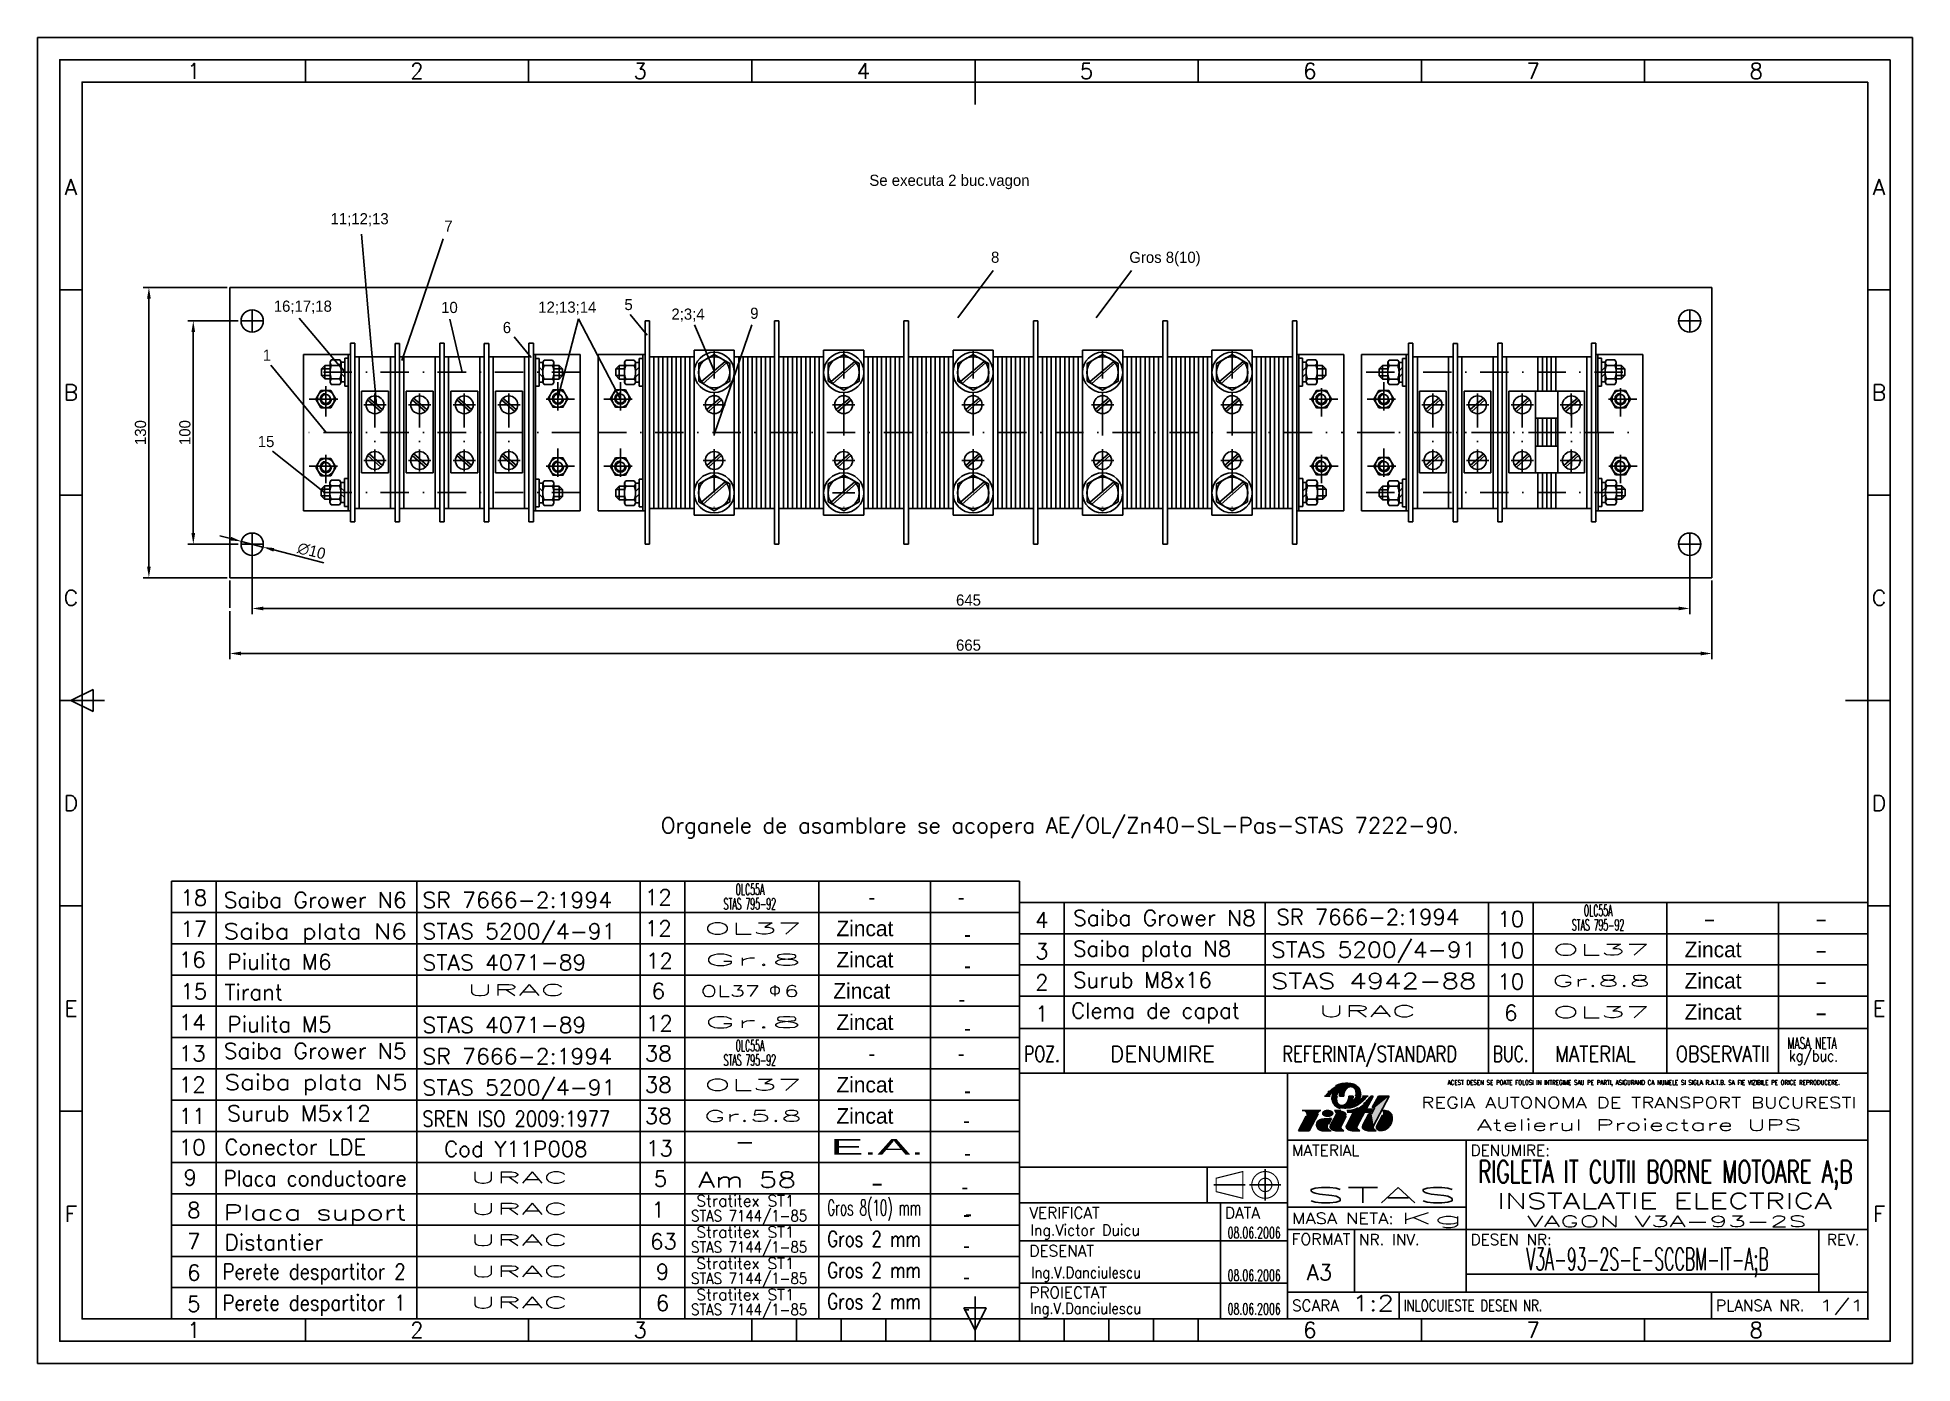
# Model space of a CAD drawing. Header units: millimetres. Extents: x 4 to 424, y 7 to 304.
import ezdxf
from ezdxf.enums import TextEntityAlignment as Align

# ---------------------------------------------------------------- set-up
doc = ezdxf.new("R2010")
doc.units = ezdxf.units.MM
doc.linetypes.add('DASHDOT2', pattern=[12.7, 6.35, -3.175, 0, -3.175])
for name, color, linetype in [('AXE', 1, 'DASHDOT2'), ('CONTUR', 5, 'Continuous'), ('LIN_SUB', 7, 'Continuous')]:
    doc.layers.add(name, color=color, linetype=linetype)
doc.styles.add('ISO', font='SIMPLEX.SHX')
doc.styles.add('ISOCP', font='SIMPLEX.SHX')
doc.styles.add('ROMANC', font='romanc')
doc.dimstyles.new('ISO-25', dxfattribs={"dimtxt": 2.5, "dimasz": 2.5, "dimexe": 1.25, "dimexo": 0.625, "dimtad": 1, "dimtxsty": 'Standard', "dimcen": 2.5, "dimadec": 0, "dimazin": 0, "dimtfac": 1, "dimtmove": 0, "dimatfit": 3, "dimfxl": 1, "dimarcsym": 0})

msp = doc.modelspace()

# ---------------------------------------------------------------- texts
at = {"color": 2}
msp.add_text('Se executa 2 buc.vagon', height=2.5, dxfattribs=at).set_placement((190.4342, 270.4416))
at = {"color": 1}
for s, p in [('11;12;13', (69.743, 261.8296)), ('7', (95.2224, 260.1585)), ('8', (217.6896, 253.2059)), ('Gros 8(10)', (248.6625, 253.19)), ('16;17;18', (57.0225, 242.2442)), ('10', (94.5226, 241.9608)), ('12;13;14', (116.2685, 242.0272)), ('5', (135.575, 242.6108)), ('6', (108.3225, 237.4626)), ('2;3;4', (146.0992, 240.4664)), ('9', (163.7409, 240.6583)), ('1', (54.5554, 231.2695)), ('15', (53.4366, 211.929)), ('645', (209.8518, 176.4148)), ('665', (209.8518, 166.3274))]:
    msp.add_text(s, height=2.5, dxfattribs=at).set_placement(p)
at = {"color": 50}
for s, p in [('-', (191.0077, 109.3801)), ('-', (211.0077, 109.3801)), ('Zincat', (189.4327, 102.3755)), ('-', (212.4231, 101.0646)), ('Zincat', (379.4327, 97.6479)), ('Zincat', (189.4327, 95.3755)), ('-', (212.4231, 94.0646)), ('Zincat', (379.4327, 90.6479)), ('Zincat', (188.7345, 88.3755)), ('Zincat', (189.4327, 81.3755)), ('-', (211.1249, 86.5292)), ('Zincat', (379.4327, 83.6479)), ('-', (212.4231, 80.0646)), ('-', (191.0077, 74.3801)), ('-', (211.0077, 74.3801)), ('Zincat', (189.4327, 67.3755)), ('-', (212.4231, 66.0646)), ('Zincat', (189.4327, 60.3755)), ('-', (212.2152, 59.3648)), ('-', (212.4231, 52.0646)), ('-', (211.8231, 44.5292)), ('-', (212.2152, 38.3648)), ('-', (212.664, 38.4981)), ('-', (212.2152, 31.3648)), ('-', (212.2152, 31.3648)), ('-', (212.2152, 24.3648)), ('-', (212.2152, 17.3648))]:
    msp.add_text(s, height=3.5, dxfattribs=at).set_placement(p, align=Align.CENTER)
for s, width, p, p2 in [('    -    ', 0.666667, (368.1487, 104.5319), (389.1487, 104.5319)), ('    -    ', 0.666667, (393.1487, 104.5319), (414.1487, 104.5319)), ('    -    ', 0.666667, (393.1487, 97.5319), (414.1487, 97.5319)), ('    -    ', 0.666667, (393.1487, 90.5319), (414.1487, 90.5319)), ('    -    ', 0.666667, (393.1487, 83.5319), (414.1487, 83.5319)), ('E.A.', 2.571429, (181.7152, 53.4336), (202.7152, 53.4336)), ('    -    ', 0.666667, (181.7152, 45.3648), (202.7152, 45.3648))]:
    msp.add_text(s, height=3.5, dxfattribs=dict(at, width=width)).set_placement(p, p2, align=Align.FIT)
at = {"layer": 'LIN_SUB', "color": 2, "style": 'ISOCP'}
msp.add_text('Organele de asamblare se acopera AE/OL/Zn40-SL-Pas-STAS 7222-90.', height=3.5, dxfattribs=at).set_placement((143.7112, 125.4724))
at = {"layer": 'LIN_SUB', "color": 2, "style": 'ISOCP', "width": 0.507692}
for s, p in [('OLC55A', (160.4759, 111.6087)), ('STAS 795-92', (157.78, 108.3846)), ('OLC55A', (350.4759, 106.881)), ('STAS 795-92', (347.78, 103.6569)), ('STAS 795-92', (157.78, 73.3846)), ('OLC55A', (160.4759, 76.6087))]:
    msp.add_text(s, height=2.5, dxfattribs=at).set_placement(p)
at = {"layer": 'LIN_SUB', "color": 2, "style": 'ISOCP'}
for s, p in [('18', (39.0996, 109.2726)), ('17', (39.0996, 102.2726)), ('4', (229.0996, 104.2726)), ('16', (38.7741, 95.3592)), ('3', (229.0996, 97.2726)), ('2', (229.0996, 90.2726)), ('15', (39.0996, 88.2726)), ('14', (38.7741, 81.3592)), ('1', (229.0996, 83.2726)), ('13', (38.7741, 74.3592)), ('12', (38.7741, 67.3592)), ('11', (38.7741, 60.3592)), ('10', (38.7741, 53.3592)), ('9', (38.306, 46.5759)), ('8', (39.0996, 39.2726)), ('7', (39.0996, 32.2726)), ('6', (39.0996, 25.2726)), ('5', (39.0996, 18.2726))]:
    msp.add_text(s, height=3.5, dxfattribs=at).set_placement(p, align=Align.CENTER)
at = {"layer": 'LIN_SUB', "color": 50, "style": 'ISOCP'}
for s, width, p, p2 in [('Saiba Grower N6', 0.931818, (45.8017, 108.7461), (86.8017, 108.7461)), ('Saiba plata N6', 1.037975, (45.8017, 101.7461), (86.8017, 101.7461)), ('Saiba Grower N8', 0.928302, (236.037, 104.7237), (277.037, 104.7237)), ('STAS 5200/4-91', 1.014706, (280.4145, 97.5947), (326.4145, 97.5947)), ('STAS 4942-88', 1.154812, (280.4145, 90.5947), (326.4145, 90.5947)), ('Saiba Grower N5', 0.928302, (45.8017, 74.9324), (86.8017, 74.9324)), ('POZ.', 0.738462, (225.0996, 74.2726), (233.0996, 74.2726)), (' REFERINTA/STANDARD', 0.666667, (281.0996, 74.2726), (322.0996, 74.2726)), ('BUC.', 0.727273, (330.0996, 74.2726), (338.0996, 74.2726)), ('MATERIAL', 0.739726, (344.0996, 74.2726), (362.0996, 74.2726)), ('OBSERVATII', 0.736842, (371.0996, 74.2726), (392.0996, 74.2726)), ('Saiba plata N5', 1.033613, (45.9995, 67.9324), (86.9995, 67.9324)), ('   -   ', 0.942857, (151.2003, 54.564), (173.2003, 54.564)), ('Placa conductoare', 0.83959, (45.8017, 46.4059), (86.8017, 46.4059)), ('Am 58', 1.257143, (152.0809, 46.1049), (174.0809, 46.1049)), ('Placa suport', 1.236181, (45.8017, 38.7461), (86.8017, 38.7461)), ('Gros 8(10) mm', 0.516393, (181.0127, 39.8268), (202.0127, 39.8268)), ('Gros 2 mm', 0.7, (181.0127, 32.8268), (202.0127, 32.8268)), ('Perete despartitor 2', 0.752294, (45.5722, 25.5095), (86.5722, 25.5095)), ('Gros 2 mm', 0.7, (181.0127, 25.8268), (202.0127, 25.8268)), ('Perete despartitor 1', 0.773585, (45.5722, 18.5095), (86.5722, 18.5095)), ('Gros 2 mm', 0.7, (181.0127, 18.8268), (202.0127, 18.8268))]:
    msp.add_text(s, height=3.5, dxfattribs=dict(at, width=width)).set_placement(p, p2, align=Align.FIT)
for s, width, p in [('SR 7666-2:1994', 1.037975, (90.3181, 108.7369)), ('STAS 5200/4-91', 1.037975, (90.3181, 101.7369)), ('STAS 4071-89', 1.037975, (90.3181, 94.7369)), ('STAS 4071-89', 1.037975, (90.3181, 80.7369)), ('SR 7666-2:1994', 1.037975, (90.3181, 73.7369)), ('STAS 5200/4-91', 1.037975, (90.3181, 66.7369)), ('Surub M5x12', 1.037975, (46.576, 60.9621)), ('SREN ISO 2009:1977', 0.83959, (90.3181, 59.7369))]:
    msp.add_text(s, height=3.5, dxfattribs=dict(at, width=width)).set_placement(p)
for s, p in [('12', (143.1634, 109.3592)), ('12', (143.1634, 102.3592)), ('10', (334.0996, 104.4726)), ('10', (334.0996, 97.4726)), ('12', (143.3974, 95.1081)), ('10', (334.0996, 90.4726)), ('6', (143.1634, 88.3592)), ('12', (143.3974, 81.1081)), ('6', (334.0996, 83.4726)), ('38', (143.1634, 74.3592)), ('DENUMIRE', (256.0996, 74.2726)), ('38', (143.1634, 67.3592)), ('38', (143.1634, 60.3592)), ('13', (143.3974, 53.1081)), ('5', (143.6315, 46.2903)), ('1', (143.1634, 39.3592)), ('63', (144.3336, 32.2559)), ('9', (144.0996, 25.4726)), ('6', (144.0996, 18.4726))]:
    msp.add_text(s, height=3.5, dxfattribs=at).set_placement(p, align=Align.CENTER)
at = {"layer": 'LIN_SUB', "color": 2, "style": 'ISOCP'}
for s, width, p, p2 in [('OL37', 2.531507, (153.3629, 102.8405), (175.3629, 102.8405)), ('Gr.8', 3.186207, (153.3629, 95.8405), (175.3629, 95.8405)), ('OL37', 2.531507, (343.3629, 98.1128), (365.3629, 98.1128)), ('Gr.8.8', 2.1, (343.3629, 91.1128), (365.3629, 91.1128)), ('URAC', 2.31, (100.2661, 89.0706), (122.2661, 89.0706)), ('OL37  6', 1.421538, (152.6646, 88.8405), (174.6646, 88.8405)), ('Gr.8', 3.186207, (153.3629, 81.8405), (175.3629, 81.8405)), ('URAC', 2.31, (290.9643, 84.3429), (312.9643, 84.3429)), ('OL37', 2.531507, (343.3629, 84.1128), (365.3629, 84.1128)), ('MASA NETA', 0.507692, (396.0996, 77.1726), (407.0996, 77.1726)), ('kg/buc.', 0.796552, (396.4478, 74.3335), (407.4478, 74.3335)), ('OL37', 2.531507, (153.3629, 67.8405), (175.3629, 67.8405)), ('Gr.5.8', 2.1, (153.3629, 60.8405), (175.3629, 60.8405)), ('URAC', 2.31, (100.9643, 47.0706), (122.9643, 47.0706)), ('URAC', 2.31, (100.9643, 40.0706), (122.9643, 40.0706)), ('Stratitex ST1', 0.928643, (151.6767, 41.8579), (173.6767, 41.8579)), ('STAS 7144/1-85', 0.8, (150.4989, 38.5059), (176.4989, 38.5059)), ('URAC', 2.31, (100.9643, 33.0706), (122.9643, 33.0706)), ('STAS 7144/1-85', 0.8, (150.4989, 31.5059), (176.4989, 31.5059)), ('Stratitex ST1', 0.928643, (151.6767, 34.8579), (173.6767, 34.8579)), ('Stratitex ST1', 0.928643, (151.6767, 27.8579), (173.6767, 27.8579)), ('URAC', 2.31, (100.9643, 26.0706), (122.9643, 26.0706)), ('STAS 7144/1-85', 0.8, (150.4989, 24.5059), (176.4989, 24.5059)), ('URAC', 2.31, (100.9643, 19.0706), (122.9643, 19.0706)), ('Stratitex ST1', 0.928643, (151.6767, 20.8579), (173.6767, 20.8579)), ('STAS 7144/1-85', 0.8, (150.4989, 17.5059), (176.4989, 17.5059))]:
    msp.add_text(s, height=2.5, dxfattribs=dict(at, width=width)).set_placement(p, p2, align=Align.FIT)
at = {"layer": 'LIN_SUB', "color": 50, "style": 'ISOCP'}
for s, p in [('SR 7666-2:1994', (281.6454, 104.9399)), ('Saiba plata N8', (236.0996, 97.8229)), ('Piulita M6', (46.6822, 94.8915)), ('Surub M8x16', (236.0996, 90.8229)), ('Tirant', (46.0218, 88.0741)), ('Piulita M5', (46.6822, 80.8915)), ('Clema de capat', (235.6082, 83.9732)), ('Conector LDE', (45.949, 53.4155)), ('Cod Y11P008', (95.2018, 52.9911)), ('Distantier', (46.0218, 32.0741))]:
    msp.add_text(s, height=3.5, dxfattribs=at).set_placement(p)
at = {"layer": 'LIN_SUB', "color": 2, "insert": (167.9623, 91.4337), "char_height": 2.5, "width": 19.3666, "attachment_point": 1, "style": 'ISOCP'}
msp.add_mtext('{\\fSymbol|b0|i0|c2|p18;F}', dxfattribs=at)

# ---------------------------------------------------------------- blocks, each defined once
blk = doc.blocks.new('a3')
at = {"color": 70}
for p, q in [((-360, 287), (-360, 292)), ((-310, 287), (-310, 292)), ((-260, 287), (-260, 292)), ((-210, 282), (-210, 292)), ((-160, 287), (-160, 292)), ((-110, 287), (-110, 292)), ((-60, 287), (-60, 292)), ((-410, 240.5), (-415, 240.5)), ((-5, 240.5), (-10, 240.5)), ((-410, 194.5), (-415, 194.5)), ((-5, 194.5), (-10, 194.5)), ((-415, 148.5), (-405, 148.5)), ((-412.5, 148.5), (-407.5, 151)), ((-407.5, 146), (-412.5, 148.5)), ((-407.5, 151), (-407.5, 146)), ((-15, 148.5), (-5, 148.5)), ((-410, 102.5), (-415, 102.5)), ((-5, 102.5), (-10, 102.5)), ((-410, 56.5), (-415, 56.5)), ((-5, 56.5), (-10, 56.5)), ((-210, 10), (-210, 15)), ((-360, 5), (-360, 10)), ((-310, 5), (-310, 10)), ((-260, 5), (-260, 10)), ((-250, 5), (-250, 10)), ((-240, 5), (-240, 10)), ((-230, 5), (-230, 10)), ((-220, 5), (-220, 10)), ((-212.5, 12.5), (-207.5, 12.5)), ((-210, 7.5), (-212.5, 12.5)), ((-207.5, 12.5), (-210, 7.5)), ((-210, 10), (-210, 5)), ((-200, 5), (-200, 10)), ((-190, 5), (-190, 10)), ((-180, 5), (-180, 10)), ((-170, 5), (-170, 10)), ((-160, 5), (-160, 10)), ((-110, 5), (-110, 10)), ((-60, 5), (-60, 10)), ((-260, 5), (-160, 5))]:
    blk.add_line(p, q, dxfattribs=at)
at = {"color": 240}
for points in [[(0, 297), (-420, 297), (-420, 0), (0, 0)], [(-5, 292), (-415, 292), (-415, 5), (-5, 5)]]:
    blk.add_lwpolyline(points, close=True, dxfattribs=at)
at = {"color": 70}
blk.add_lwpolyline([(-10, 287), (-410, 287), (-410, 10), (-10, 10)], close=True, dxfattribs=at)
at = {"color": 50}
for s, style, p in [('1', 'ISOCP', (-385, 289.5)), ('2', 'ISO', (-335, 289.5)), ('3', 'ISO', (-285, 289.5)), ('4', 'ISO', (-235, 289.5)), ('5', 'ISO', (-185, 289.5)), ('6', 'ISO', (-135, 289.5)), ('7', 'ISO', (-85, 289.5)), ('8', 'ISO', (-35, 289.5)), ('A', 'ISO', (-412.5, 263.5)), ('A', 'ISO', (-7.5, 263.5)), ('B', 'ISO', (-412.5, 217.5)), ('B', 'ISO', (-7.5, 217.5)), ('C', 'ISO', (-412.5, 171.5)), ('C', 'ISO', (-7.5, 171.5)), ('D', 'ISO', (-412.5, 125.5)), ('D', 'ISO', (-7.5, 125.5)), ('E', 'ISO', (-412.5, 79.5)), ('E', 'ISO', (-7.5, 79.5)), ('F', 'ISO', (-412.5, 33.5)), ('F', 'ISO', (-7.5, 33.5)), ('1', 'ISOCP', (-385, 7.5)), ('2', 'ISO', (-335, 7.5)), ('3', 'ISO', (-285, 7.5)), ('6', 'ISO', (-135, 7.5)), ('7', 'ISO', (-85, 7.5)), ('8', 'ISO', (-35, 7.5))]:
    blk.add_text(s, height=3.5, dxfattribs=dict(at, style=style)).set_placement(p, align=Align.MIDDLE)
blk = doc.blocks.new('ind3_12')
at = {"color": 70}
for p, q in [((0, 55), (-190, 55)), ((-190, 55), (-190, 0)), ((-130, 55), (-130, 0)), ((-130, 40), (0, 40)), ((-190, 26), (-130, 26))]:
    blk.add_line(p, q, dxfattribs=at)
at = {"color": 40}
for p, q in [((-122.56, 46.63), (-126.68, 46.63)), ((-121.71, 49.9), (-120.46, 49.9)), ((-118.05, 46.63), (-119.46, 46.63)), ((-118.34, 49.9), (-117.36, 49.9)), ((-115.18, 46.28), (-116.74, 43.36)), ((-116.7, 46.63), (-116.29, 46.65)), ((-116.6, 46.28), (-115.18, 46.28)), ((-115.31, 49.9), (-116.29, 49.9)), ((-116.29, 46.65), (-115.69, 46.73)), ((-115.69, 46.73), (-115.27, 46.82)), ((-115.27, 46.82), (-114.78, 46.97)), ((-114.78, 46.97), (-114.27, 47.24)), ((-112.77, 46.28), (-114.38, 43.26)), ((-111.94, 49.9), (-113.19, 49.9)), ((-112.95, 48.16), (-112.68, 48.4)), ((-112.77, 46.28), (-111.36, 46.28)), ((-112.68, 48.4), (-112.61, 48.47)), ((-110.84, 49.9), (-112.41, 46.97)), ((-112.41, 46.97), (-110.99, 46.97)), ((-110.84, 49.9), (-111.36, 49.9)), ((-110.99, 46.97), (-111.36, 46.28)), ((-110.41, 47.32), (-111.15, 45.93)), ((-109.64, 49.9), (-111.01, 47.32)), ((-111.01, 47.32), (-110.41, 47.32)), ((-107.23, 49.9), (-110.77, 43.26)), ((-107.23, 49.9), (-109.64, 49.9)), ((-108.78, 46.63), (-108.09, 46.63)), ((-125.82, 45.38), (-127.54, 42.15)), ((-125.13, 42.15), (-127.54, 42.15)), ((-123.11, 45.94), (-125.13, 42.15)), ((-120.23, 42.15), (-122.21, 42.15)), ((-120.12, 44.91), (-120.81, 43.6)), ((-119.12, 45.67), (-120.36, 43.36)), ((-117.39, 42.15), (-119.15, 42.15)), ((-116.85, 45.42), (-118, 43.26)), ((-117.39, 42.15), (-117.72, 42.33)), ((-113.77, 42.15), (-115.53, 42.15)), ((-113.77, 42.15), (-114.1, 42.33)), ((-111.75, 45.93), (-113.13, 43.36)), ((-110.16, 42.15), (-111.92, 42.15)), ((-111.75, 45.93), (-111.15, 45.93)), ((-110.16, 42.15), (-110.49, 42.33)), ((-108.74, 45.59), (-109.99, 43.26))]:
    blk.add_line(p, q, dxfattribs=at)
at = {"color": 240}
for p, q in [((-90, 40), (-90, 6)), ((-130, 34), (-190, 34)), ((-148, 34), (-148, 26)), ((-146.5, 30), (-139.5, 30)), ((-138.5, 30), (-131.5, 30)), ((-135, 33.5), (-135, 26.5)), ((-145, 26), (-145, 0)), ((-130, 25), (-90, 25)), ((-190, 17.5), (-130, 17.5)), ((-130, 20), (0, 20)), ((-115, 20), (-115, 6)), ((-11, 20), (-11, 6)), ((-90, 10), (-11, 10)), ((-190, 8), (-130, 8)), ((-130, 6), (0, 6)), ((-105, 6), (-105, 0)), ((-35, 6), (-35, 0))]:
    blk.add_line(p, q, dxfattribs=at)
at = {"color": 40}
for points in [[(-114.74, 49.9, 0.04888), (-114.64, 50.37, 0.067418), (-114.64, 50.71, 0.012512), (-114.71, 51.12, 0.046313), (-114.74, 51.23, 0.02866), (-114.83, 51.43, 0.04799), (-114.9, 51.53, 0.027533), (-115.01, 51.65, 0.02878), (-115.12, 51.74, 0.020408), (-115.27, 51.85, 0.028785), (-115.38, 51.91, 0.02307), (-115.48, 51.96, 0.025276), (-115.58, 51.99, 0.029587), (-115.69, 52.01, 0.0261), (-115.8, 52.02, 0.034106), (-115.93, 52.02, 0.03305), (-116.05, 52, 0.031407), (-116.17, 51.97, 0.027201), (-116.3, 51.91, 0.027571), (-116.45, 51.82, 0.032433), (-116.58, 51.73, 0.017982), (-116.7, 51.62, 0.025528), (-116.79, 51.53, 0.009898), (-116.89, 51.41, 0.014131), (-116.96, 51.31, 0.005952), (-117.02, 51.22, 0.007874), (-117.06, 51.15, 0.013516), (-117.13, 51.03, 0.012262), (-117.2, 50.9, 0.010996), (-117.25, 50.78, 0.020912), (-117.28, 50.71, 0.006638), (-117.28, 50.69, 0.003922), (-117.3, 50.64, 0.014081), (-117.33, 50.52, 0.011261), (-117.36, 50.37, 0.018498), (-117.36, 50.34, 0.00311), (-117.38, 50.18, 0.039527), (-117.38, 50.07, 0.0256), (-117.36, 49.9)], [(-113.68, 49.9, 0.047001), (-113.61, 50.39, 0.072657), (-113.64, 50.71, 0.024176), (-113.81, 51.3, 0.05712), (-113.92, 51.53, 0.02409), (-114.05, 51.71, 0.014395), (-114.28, 51.99, 0.046768), (-114.45, 52.15, 0.031027), (-114.74, 52.35)], [(-119.97, 49.9, 0.047001), (-120.05, 49.4, 0.072657), (-120.01, 49.08, 0.024176), (-119.84, 48.49, 0.05712), (-119.73, 48.26, 0.02409), (-119.6, 48.09, 0.014395), (-119.38, 47.81, 0.046768), (-119.2, 47.65, 0.031027), (-118.91, 47.44)], [(-118.91, 49.9, 0.04888), (-119.02, 49.43, 0.067418), (-119.01, 49.08, 0.012512), (-118.94, 48.67, 0.046313), (-118.91, 48.56, 0.02866), (-118.82, 48.37, 0.04799), (-118.75, 48.26, 0.027533), (-118.64, 48.15, 0.02878), (-118.53, 48.05, 0.020408), (-118.39, 47.95, 0.028785), (-118.28, 47.88, 0.02307), (-118.17, 47.84, 0.025276), (-118.07, 47.8, 0.029587), (-117.97, 47.78, 0.0261), (-117.85, 47.77, 0.034106), (-117.73, 47.77, 0.03305), (-117.6, 47.79, 0.031407), (-117.48, 47.83, 0.027201), (-117.36, 47.88, 0.027571), (-117.2, 47.97, 0.032433), (-117.07, 48.06, 0.017982), (-116.95, 48.18, 0.025528), (-116.87, 48.26, 0.009898), (-116.76, 48.39, 0.014131), (-116.7, 48.48, 0.005952), (-116.63, 48.57, 0.007874), (-116.59, 48.64, 0.013516), (-116.52, 48.76, 0.012262), (-116.45, 48.9, 0.010996), (-116.4, 49.02, 0.020912), (-116.38, 49.08, 0.006638), (-116.37, 49.11, 0.003922), (-116.35, 49.16, 0.014081), (-116.32, 49.28, 0.011261), (-116.29, 49.42, 0.018498), (-116.29, 49.45, 0.00311), (-116.27, 49.61, 0.039527), (-116.27, 49.73, 0.0256), (-116.29, 49.9)]]:
    blk.add_lwpolyline(points, format="xyb", dxfattribs=at)
at = {"color": 40, "flags": 128}
blk.add_lwpolyline([(-108.71, 42.18, 0.07519), (-108.1, 42.37, 0.103495), (-107.27, 43.01, 0.091904), (-106.74, 43.94, 0.085107), (-106.54, 45.08, 0.085107)], format="xyb", dxfattribs=at)
at = {"color": 240, "const_width": 0.25}
blk.add_lwpolyline([(-146, 31.5), (-140, 33), (-140, 27), (-146, 28.5)], close=True, dxfattribs=at)
blk.add_lwpolyline([(-135, 33, 1), (-135, 27, 1), (-135, 33, 1)], format="xyb", dxfattribs=at)
blk.add_lwpolyline([(-135, 31.5, 1), (-135, 28.5, 1)], format="xyb", close=True, dxfattribs=at)
at = {"color": 40}
for centre, radius, start, end in [((-96.55, 26.7), 34.29, 134.6817, 135.4865), ((-117.71, 49.53), 2.3, 144.0002, 170.76), ((-117.8, 49.83), 2.74, 113.911, 122.24), ((-115.81, 45.34), 7.65, 108.9325, 113.911), ((-115.07, 49.86), 3.27, 161.7905, 179.2848), ((-117.59, 50.52), 2.17, 96.8211, 108.9325), ((-116.41, 40.67), 12.1, 91.6964, 96.8211), ((-116.61, 47.25), 5.51, 78.6042, 91.6964), ((-116, 50.28), 2.42, 58.8019, 78.6042), ((-119.73, 46), 0.689, 331.9275, 66.4849), ((-117.66, 49.52), 2.42, 238.8019, 258.6042), ((-118.58, 49.94), 3.27, 341.7905, 359.2848), ((-115.94, 50.27), 2.3, 324.0002, 350.76), ((-145.94, 81.79), 47.13, 315, 315.973), ((-113.12, 49.86), 0.893, 316.8981, 318.6566), ((-115.09, 51.98), 4.23, 315.973, 321.3402), ((-122.28, 57.73), 13.43, 321.3402, 324.353), ((-108.09, 45.08), 1.55, 0, 90), ((-122.21, 43.44), 1.29, 94.5979, 270), ((-177.94, 750.15), 707.62, 274.50891, 274.68697), ((-120.23, 42.84), 0.689, 201.8729, 270), ((-119.75, 43.03), 0.689, 151.9275, 234.4615), ((-119.15, 43.87), 1.72, 234.4615, 270), ((-117.39, 42.94), 0.689, 151.9275, 241.9275), ((-116.14, 43.03), 0.689, 151.9275, 234.4615), ((-115.53, 43.87), 1.72, 234.4615, 270), ((-113.78, 42.94), 0.689, 151.9275, 241.9275), ((-112.52, 43.03), 0.689, 151.9275, 234.4615), ((-111.92, 43.87), 1.72, 234.4615, 270), ((-110.16, 42.94), 0.689, 151.9275, 241.9275), ((-109.38, 42.94), 0.689, 151.9275, 242.7821), ((-108.99, 43.7), 1.55, 242.7821, 280.2311)]:
    blk.add_arc(centre, radius, start, end, dxfattribs=at)
blk.add_point((0, 0))
for points in [[(-121.71, 49.9), (-120.46, 49.9), (-121.21, 50.52), (-120.18, 50.33)], [(-121.21, 50.52), (-120.18, 50.33), (-120.72, 51.03), (-119.93, 50.59)], [(-120.72, 51.03), (-119.93, 50.59), (-120.22, 51.49), (-119.57, 50.88)], [(-120.22, 51.49), (-119.57, 50.88), (-119.6, 51.93), (-118.18, 50.88)], [(-119.84, 50.38), (-118.6, 50.45), (-119.97, 49.9), (-118.91, 49.9)], [(-119.57, 50.88), (-118.18, 50.88), (-119.84, 50.38), (-118.6, 50.45)], [(-119.6, 51.93), (-118.18, 50.88), (-118.87, 52.35), (-118.18, 50.88)], [(-118.87, 52.35), (-118.18, 50.88), (-118.21, 52.6), (-118.18, 50.88)], [(-117.31, 50.61), (-118.27, 50.54), (-117.37, 50.27), (-118.32, 50.22)], [(-117.09, 51.1), (-118.18, 50.88), (-117.31, 50.61), (-118.27, 50.54)], [(-118.21, 52.6), (-118.18, 50.88), (-117.81, 52.68), (-118.18, 50.88)], [(-116.87, 52.76), (-118.18, 50.88), (-116.31, 52.75), (-118.18, 50.88)], [(-117.81, 52.68), (-118.18, 50.88), (-116.87, 52.76), (-118.18, 50.88)], [(-116.08, 51.99), (-116.31, 52.75), (-116.62, 51.7), (-118.18, 50.88)], [(-116.62, 51.7), (-118.18, 50.88), (-117.09, 51.1), (-118.18, 50.88)], [(-115.84, 51.99), (-116.08, 51.99), (-116.32, 51.86)], [(-116.31, 52.75), (-115.41, 52.63), (-115.84, 52.71)], [(-115.54, 51.98), (-115.41, 52.63), (-116.08, 51.99), (-116.31, 52.75)], [(-115.84, 51.99), (-115.54, 51.98), (-115.91, 51.97), (-115.51, 51.96)], [(-115.73, 51.96), (-115.33, 51.85), (-115.51, 51.96)], [(-115.09, 51.72), (-114.87, 52.42), (-115.54, 51.98), (-115.41, 52.63)], [(-115.41, 52.63), (-114.87, 52.42), (-115.11, 52.53)], [(-114.87, 51.48), (-114.18, 51.87), (-115.09, 51.72), (-114.87, 52.42)], [(-114.87, 52.42), (-114.18, 51.87), (-114.48, 52.17)], [(-114.68, 50.99), (-113.86, 51.41), (-114.87, 51.48), (-114.18, 51.87)], [(-114.63, 50.55), (-113.67, 50.85), (-114.68, 50.99), (-113.86, 51.41)], [(-114.65, 50.25), (-113.62, 50.26), (-114.63, 50.55), (-113.67, 50.85)], [(-113.67, 50.85), (-113.62, 50.26), (-113.61, 50.56)], [(-126.68, 46.63), (-122.56, 46.63), (-126.26, 46.53), (-122.84, 46.34)], [(-126.26, 46.53), (-122.84, 46.34), (-125.96, 46.29), (-123.05, 46.05)], [(-123.05, 46.05), (-125.96, 46.29), (-123.11, 45.94), (-125.77, 45.87)], [(-122.2, 46.34), (-122.22, 45.73), (-122.28, 46.18), (-122.28, 45.84)], [(-122.07, 46.5), (-122.04, 45.53), (-122.2, 46.34), (-122.22, 45.73)], [(-121.94, 46.59), (-121.9, 45.43), (-122.07, 46.5), (-122.04, 45.53)], [(-121.78, 46.68), (-121.71, 45.34), (-121.94, 46.59), (-121.9, 45.43)], [(-121.62, 46.75), (-121.56, 45.28), (-121.78, 46.68), (-121.71, 45.34)], [(-121.46, 46.79), (-121.43, 45.25), (-121.62, 46.75), (-121.56, 45.28)], [(-121.33, 46.82), (-121.31, 45.23), (-121.46, 46.79), (-121.43, 45.25)], [(-121.21, 46.83), (-121.2, 45.22), (-121.33, 46.82), (-121.31, 45.23)], [(-121.21, 46.83), (-121.1, 46.84), (-121.09, 45.21)], [(-121.09, 45.21), (-120.9, 45.21), (-121.21, 46.83), (-121.2, 45.22)], [(-121.1, 46.84), (-120.91, 46.84), (-121.09, 45.21), (-120.9, 45.21)], [(-120.9, 45.21), (-120.91, 46.84), (-120.81, 45.22), (-120.81, 46.83)], [(-120.81, 45.22), (-120.81, 46.83), (-120.68, 45.23), (-120.69, 46.82)], [(-120.68, 45.23), (-120.69, 46.82), (-120.56, 45.25), (-120.55, 46.79)], [(-120.56, 45.25), (-120.55, 46.79), (-120.42, 45.29), (-120.43, 46.76)], [(-120.42, 45.29), (-120.43, 46.76), (-120.27, 45.34), (-120.27, 46.7)], [(-120.27, 45.34), (-120.27, 46.7), (-120.14, 45.41), (-120.13, 46.63)], [(-120.14, 45.41), (-120.13, 46.63), (-119.97, 45.52), (-119.99, 46.54)], [(-119.97, 49.9), (-118.91, 49.9), (-120.05, 49.4), (-119, 49.53)], [(-120.05, 49.4), (-119, 49.53), (-119.94, 48.79), (-119, 49.02)], [(-120.05, 49.4), (-119.94, 48.79), (-120.04, 49.24)], [(-120.04, 49.24), (-119.94, 48.79), (-120.03, 49.13)], [(-119.97, 45.52), (-119.99, 46.54), (-119.84, 45.65), (-119.88, 46.44)], [(-119.94, 48.79), (-119, 49.02), (-119.72, 48.25), (-118.92, 48.6)], [(-119.84, 45.65), (-119.88, 46.44), (-119.74, 45.8), (-119.77, 46.3)], [(-119.74, 45.8), (-119.77, 46.3), (-119.71, 45.9), (-119.72, 46.2)], [(-119.72, 48.25), (-118.92, 48.6), (-119.33, 47.76), (-118.75, 48.27)], [(-119.72, 46.2), (-119.71, 45.9), (-119.7, 46.13), (-119.69, 46.02)], [(-119.46, 46.63), (-118.05, 46.63), (-119.08, 46.21), (-117.05, 46.31)], [(-119.33, 47.76), (-118.75, 48.27), (-118.77, 47.37), (-118.43, 47.98)], [(-119.25, 46.4), (-119.09, 46.04), (-119.08, 46.21)], [(-119.08, 46.21), (-117.05, 46.31), (-119.12, 45.67), (-116.78, 45.9)], [(-118.77, 47.37), (-118.43, 47.98), (-118.32, 47.19), (-118.12, 47.82)], [(-117.37, 50.27), (-118.32, 50.22), (-117.36, 49.9), (-118.34, 49.9)], [(-118.32, 47.19), (-118.12, 47.82), (-117.71, 47.07), (-117.72, 47.77)], [(-118.05, 46.63), (-117.05, 46.31), (-117.7, 46.59), (-117.41, 46.5)], [(-117.71, 47.07), (-117.72, 47.77), (-117.14, 47.03), (-117.33, 47.9)], [(-117.14, 47.03), (-117.33, 47.9), (-116.45, 47.06), (-117.04, 48.09)], [(-117.05, 46.31), (-116.78, 45.9), (-116.88, 46.12)], [(-116.45, 47.06), (-117.04, 48.09), (-115.94, 47.1), (-116.74, 48.42)], [(-116.7, 48.48), (-115.12, 47.31), (-116.74, 48.42)], [(-116.7, 48.48), (-116.7, 48.48), (-116.74, 48.42)], [(-115.94, 47.1), (-116.74, 48.42), (-115.12, 47.31), (-116.74, 48.42)], [(-115.18, 46.28), (-112.77, 46.28), (-116.74, 43.36), (-114.38, 43.26)], [(-116.45, 48.9), (-115.12, 47.31), (-116.7, 48.48)], [(-116.22, 46.66), (-116.7, 46.63), (-116.6, 46.28)], [(-116.6, 46.28), (-111.36, 46.28), (-116.22, 46.66), (-112.41, 46.97)], [(-116.4, 49.03), (-115.48, 48.92), (-116.45, 48.9), (-115.12, 47.31)], [(-116.29, 49.44), (-115.35, 49.44), (-116.4, 49.03), (-115.48, 48.92)], [(-116.29, 49.9), (-115.31, 49.9), (-116.29, 49.44), (-115.35, 49.44)], [(-116.22, 46.66), (-115.25, 46.82), (-115, 46.76)], [(-115.48, 48.92), (-114.09, 48.92), (-115.01, 49.4), (-113.85, 49.33)], [(-115.48, 48.92), (-114.59, 48.13), (-115.12, 47.31)], [(-115.48, 48.92), (-114.09, 48.92), (-114.18, 47.78), (-115.12, 47.31)], [(-115.25, 46.82), (-114.79, 46.97), (-115, 46.76)], [(-115.01, 49.4), (-113.85, 49.33), (-114.75, 49.87), (-113.72, 49.72)], [(-115, 46.76), (-115, 46.76), (-114.79, 46.97), (-114.45, 46.8)], [(-114.35, 47.19), (-112.41, 46.97), (-114.79, 46.97), (-114.45, 46.8)], [(-114.75, 49.87), (-113.72, 49.72), (-114.65, 50.25), (-113.62, 50.26)], [(-114.09, 48.92), (-114.18, 47.78), (-114.59, 48.13)], [(-113.9, 47.46), (-112.41, 46.97), (-114.35, 47.19), (-112.41, 46.97)], [(-114.09, 48.92), (-113.61, 48.17), (-114.18, 47.78)], [(-113.69, 49.23), (-112.95, 48.75), (-114.09, 48.92), (-113.61, 48.17)], [(-113.49, 47.75), (-113.9, 47.46), (-112.41, 46.97)], [(-113.4, 49.55), (-112.44, 49.28), (-113.69, 49.23), (-112.95, 48.75)], [(-113.03, 48.1), (-112.41, 46.97), (-113.49, 47.75), (-112.41, 46.97)], [(-113.19, 49.9), (-111.94, 49.9), (-113.4, 49.55), (-112.44, 49.28)], [(-112.65, 48.42), (-112.41, 46.97), (-113.03, 48.1), (-112.41, 46.97)], [(-112.22, 48.86), (-112.41, 46.97), (-112.65, 48.42), (-112.41, 46.97)], [(-111.36, 49.9), (-110.84, 49.9), (-111.76, 49.37), (-112.41, 46.97)], [(-111.76, 49.37), (-112.41, 46.97), (-112.22, 48.86), (-112.41, 46.97)], [(-112.41, 46.97), (-110.99, 46.97), (-111.36, 46.28)], [(-110.41, 47.32), (-107.23, 49.9), (-111.15, 45.93), (-110.73, 43.34)], [(-109.64, 49.9), (-107.23, 49.9), (-111.01, 47.32), (-110.41, 47.32)], [(-108.78, 46.63), (-108.43, 46.63), (-108.69, 46.43), (-108.49, 46.44)], [(-108.74, 45.59), (-108.09, 46.63), (-108.66, 45.8)], [(-108.74, 45.59), (-106.98, 46.16), (-108.09, 46.63)], [(-108.69, 46.43), (-108.49, 46.44), (-108.64, 46.23), (-108.56, 46.21)], [(-108.43, 46.63), (-108.63, 46.02), (-108.09, 46.63), (-108.66, 45.8)], [(-108.66, 45.8), (-108.66, 45.8), (-108.43, 46.63), (-108.63, 46.02)], [(-108.64, 46.23), (-108.56, 46.21), (-108.63, 46.02)], [(-108.09, 46.63), (-106.98, 46.16), (-107.61, 46.55), (-107.23, 46.37)], [(-125.82, 45.38), (-123.11, 45.94), (-127.54, 42.15), (-125.13, 42.15)], [(-125.76, 45.63), (-123.11, 45.94), (-125.82, 45.38)], [(-125.77, 45.87), (-123.11, 45.94), (-125.76, 45.63), (-123.11, 45.94)], [(-123.17, 44.3), (-120.81, 43.6), (-123.49, 43.38), (-120.95, 43.16)], [(-123.17, 44.3), (-123.49, 43.38), (-123.29, 44.14), (-123.45, 43.79)], [(-123.49, 43.38), (-120.95, 43.16), (-123.49, 43.38), (-120.87, 42.58)], [(-123.49, 43.38), (-123.1, 42.51), (-123.42, 43), (-123.25, 42.69)], [(-123.49, 43.38), (-120.87, 42.58), (-123.1, 42.51), (-120.62, 42.27)], [(-122.31, 44.73), (-120.12, 44.91), (-123.17, 44.3), (-120.81, 43.6)], [(-122.31, 44.73), (-123.17, 44.3), (-122.7, 44.64), (-123.04, 44.43)], [(-123.1, 42.51), (-122.21, 42.15), (-122.93, 42.37), (-122.61, 42.22)], [(-123.1, 42.51), (-120.62, 42.27), (-122.21, 42.15), (-120.23, 42.15)], [(-122.28, 46.18), (-122.28, 45.84), (-122.31, 46.03)], [(-120.42, 42.88), (-120.36, 43.36), (-120.43, 43.1)], [(-120.36, 43.36), (-116.85, 45.42), (-120.42, 42.88), (-118, 43.26)], [(-120.42, 42.88), (-118, 43.26), (-120.15, 42.47), (-118.06, 42.75)], [(-120.15, 42.47), (-120.42, 42.88), (-120.32, 42.64)], [(-119.12, 45.67), (-116.78, 45.9), (-120.36, 43.36), (-116.85, 45.42)], [(-120.15, 42.47), (-118.06, 42.75), (-119.15, 42.15), (-117.72, 42.33)], [(-119.15, 42.15), (-120.15, 42.47), (-119.72, 42.25)], [(-119.15, 42.15), (-117.72, 42.33), (-117.39, 42.15)], [(-118.02, 43.03), (-117.9, 42.55), (-118.06, 42.75)], [(-116.78, 45.9), (-116.85, 45.42), (-116.77, 45.67)], [(-116.74, 43.36), (-116.81, 42.88), (-116.82, 43.14)], [(-116.74, 43.36), (-114.38, 43.26), (-116.81, 42.88), (-114.44, 42.75)], [(-116.52, 42.46), (-116.81, 42.88), (-116.71, 42.66)], [(-116.81, 42.88), (-114.44, 42.75), (-116.52, 42.46), (-114.12, 42.34)], [(-115.53, 42.15), (-116.54, 42.47), (-116.1, 42.25)], [(-116.52, 42.46), (-114.12, 42.34), (-115.53, 42.15), (-113.77, 42.15)], [(-114.42, 42.94), (-114.29, 42.55), (-114.44, 42.75)], [(-114.36, 43.31), (-114.4, 43.15), (-114.38, 43.26)], [(-113.13, 43.36), (-113.19, 42.89), (-113.2, 43.13)], [(-113.13, 43.36), (-110.77, 43.26), (-113.19, 42.89)], [(-113.19, 42.89), (-110.77, 43.26), (-110.82, 42.72)], [(-112.92, 42.47), (-113.19, 42.89), (-113.1, 42.66)], [(-113.19, 42.89), (-110.82, 42.72), (-112.92, 42.47)], [(-111.75, 45.93), (-111.15, 45.93), (-113.13, 43.36), (-110.77, 43.26)], [(-112.92, 42.47), (-110.82, 42.72), (-111.92, 42.15)], [(-111.92, 42.15), (-112.92, 42.47), (-112.49, 42.25)], [(-110.82, 42.72), (-111.92, 42.15), (-110.49, 42.33)], [(-110.49, 42.33), (-110.16, 42.15), (-111.92, 42.15)], [(-111.15, 45.93), (-110.77, 43.26), (-110.73, 43.34)], [(-110.8, 42.98), (-110.66, 42.53), (-110.82, 42.72)], [(-110.73, 43.34), (-110.78, 43.14), (-110.77, 43.26)], [(-109.99, 43.26), (-110.04, 42.73), (-110.07, 42.99)], [(-110.04, 42.73), (-109.99, 43.26), (-109.7, 42.32)], [(-109.7, 42.32), (-110.04, 42.73), (-109.91, 42.5)], [(-109.99, 43.26), (-108.74, 45.59), (-106.74, 43.94)], [(-109.99, 43.26), (-107.27, 43.01), (-106.74, 43.94)], [(-109.99, 43.26), (-108.1, 42.37), (-107.27, 43.01)], [(-109.99, 43.26), (-108.71, 42.18), (-108.1, 42.37)], [(-109.99, 43.26), (-109.7, 42.32), (-108.71, 42.18)], [(-108.71, 42.18), (-109.7, 42.32), (-109.23, 42.17)], [(-109.7, 42.32), (-109.7, 42.32), (-108.71, 42.18)], [(-108.74, 45.59), (-106.54, 45.08), (-106.98, 46.16)], [(-108.74, 45.59), (-106.74, 43.94), (-106.54, 45.08)], [(-107.27, 43.01), (-108.1, 42.37), (-107.66, 42.64)], [(-106.74, 43.94), (-107.27, 43.01), (-106.96, 43.45)], [(-106.98, 46.16), (-106.54, 45.08), (-106.83, 45.98), (-106.62, 45.57)], [(-106.54, 45.08), (-106.74, 43.94), (-106.59, 44.51)]]:
    blk.add_solid(points, dxfattribs=at)
at = {"color": 40, "style": 'ISO', "width": 0.77078}
blk.add_text('ACEST DESEN SE POATE FOLOSI IN INTREGIME SAU PE PARTI, ASIGURAND CA NUMELE SI SIGLA R.A.T.B. SA FIE VIZIBILE PE ORICE REPRODUCERE.', height=1, dxfattribs=at).set_placement((-94.13, 52.45), (-6.3, 52.45), align=Align.FIT)
at = {"color": 240}
for s, style, width, p, p2 in [('REGIA AUTONOMA DE TRANSPORT BUCURESTI', 'ROMANC', 1.063101, (-100.04, 47.17), (-2.58, 47.17)), ('Atelierul Proiectare UPS', 'ROMANC', 1.425107, (-87.65, 42.18), (-14.86, 42.18)), ('MASA NETA:', 'ISO', 1.009422, (-129, 21.25), (-106.17, 21.25)), ('FORMAT', 'ISO', 0.917397, (-129.11, 16.61), (-115.89, 16.61)), ('INLOCUIESTE DESEN NR.', 'ISO', 0.687691, (-104, 1.75), (-72.89, 1.75))]:
    blk.add_text(s, height=2.5, dxfattribs=dict(at, style=style, width=width)).set_placement(p, p2, align=Align.FIT)
at = {"color": 240, "style": 'ISO'}
for s, p in [('MATERIAL', (-129, 36.5)), ('DENUMIRE:', (-89, 36.5)), ('VERIFICAT', (-187.81, 22.5)), ('DATA', (-144, 22.5)), ('NR. INV.', (-114, 16.5)), ('DESEN NR:', (-89, 16.5)), ('DESENAT', (-187.81, 13.97)), ('PROIECTAT', (-187.81, 4.66)), ('SCARA', (-129, 1.75)), ('PLANSA NR.', (-34, 1.75))]:
    blk.add_text(s, height=2.5, dxfattribs=at).set_placement(p)
blk.add_text('REV.', height=2.5, dxfattribs=at).set_placement((-5.5, 17.75), align=Align.MIDDLE)
at = {"color": 50, "style": 'ISO'}
for tag, height, width, p, p2 in [('MATERIAL', 3.5, 1.837708, (-127.1, 31.84), (-91.87, 31.84)), ('STAS_MATERIAL', 3.5, 2.784754, (-126.09, 25.95), (-91.75, 25.95)), ('ANSAMBLU', 3.5, 2.48631, (-83.01, 24.67), (-8.01, 24.67)), ('VERIFICAT', 2.5, 0.86708, (-187.61, 18.63), (-163.04, 18.63)), ('DESENAT', 2.5, 1.026691, (-187.39, 9.14), (-162.83, 9.14)), ('SCARA', 3.5, 1.565143, (-115.5, 1.75), (-106.11, 1.75)), ('PROIECTAT', 2.5, 1.037581, (-187.61, 1.12), (-162.78, 1.12))]:
    blk.add_attdef(tag, text='', height=height, dxfattribs=dict(at, width=width)).set_placement(p, p2, align=Align.FIT)
at = {"color": 70, "style": 'ISO'}
for tag, width, p, p2 in [('DENUMIRE_DESEN', 1.844561, (-87.29, 30.44), (-3.41, 30.44)), ('NUMAR_DESEN', 1.112195, (-76.49, 10.87), (-22.2, 10.87))]:
    blk.add_attdef(tag, text='', height=5, dxfattribs=dict(at, width=width)).set_placement(p, p2, align=Align.FIT)
at = {"color": 240, "style": 'ISO'}
for tag, width, p, p2 in [('MASA', 3.701178, (-105.03, 21.25), (-90.49, 21.25)), ('SUBANSAMBLU', 3.628523, (-76.35, 20.58), (-13.71, 20.58)), ('DATA', 0.588678, (-143.42, 18.04), (-131.51, 18.04)), ('DATA', 0.588678, (-143.42, 8.49), (-131.51, 8.49)), ('PLANSA', 1.983142, (-10.91, 1.75), (-0.76, 1.75)), ('DATA', 0.588678, (-143.42, 0.97), (-131.51, 0.97))]:
    blk.add_attdef(tag, text='', height=2.5, dxfattribs=dict(at, width=width)).set_placement(p, p2, align=Align.FIT)
at = {"color": 50, "style": 'ISO'}
blk.add_attdef('FORMAT', text='', height=3.5, dxfattribs=at).set_placement((-122.83, 8.67), align=Align.CENTER)
at = {"color": 240, "style": 'ISO'}
blk.add_attdef('NUME_DWG', (-87.2, 6.95), '', height=2.5, dxfattribs=at)
blk = doc.blocks.new('*D7')
at = {"color": 0, "lineweight": -2, "transparency": 16777216}
for p, q in [((46.56, 247.68), (27.8, 247.68)), ((29.05, 185.18), (29.05, 245.18)), ((46.56, 182.68), (27.8, 182.68))]:
    blk.add_line(p, q, dxfattribs=at)
at = {"color": 0, "transparency": 16777216}
for points in [[(28.64, 245.18), (29.47, 245.18), (29.05, 247.68)], [(28.64, 185.18), (29.47, 185.18), (29.05, 182.68)]]:
    blk.add_solid(points, dxfattribs=at)
at = {"layer": 'Defpoints', "color": 0, "transparency": 16777216}
for p in [(29.05, 247.68), (47.19, 247.68), (47.19, 182.68)]:
    blk.add_point(p, dxfattribs=at)
at = {"color": 0, "transparency": 16777216, "insert": (27.18, 215.18), "char_height": 2.5, "attachment_point": 5, "rotation": 90}
blk.add_mtext('130', dxfattribs=at)
blk = doc.blocks.new('*D8')
at = {"color": 0, "lineweight": -2, "transparency": 16777216}
for p, q in [((49.06, 240.18), (37.75, 240.18)), ((39, 192.68), (39, 237.68)), ((49.06, 190.18), (37.75, 190.18))]:
    blk.add_line(p, q, dxfattribs=at)
at = {"color": 0, "transparency": 16777216}
for points in [[(38.58, 237.68), (39.41, 237.68), (39, 240.18)], [(38.58, 192.68), (39.41, 192.68), (39, 190.18)]]:
    blk.add_solid(points, dxfattribs=at)
at = {"layer": 'Defpoints', "color": 0, "transparency": 16777216}
for p in [(39, 240.18), (49.69, 240.18), (49.69, 190.18)]:
    blk.add_point(p, dxfattribs=at)
at = {"color": 0, "transparency": 16777216, "insert": (37.12, 215.18), "char_height": 2.5, "attachment_point": 5, "rotation": 90}
blk.add_mtext('100', dxfattribs=at)
blk = doc.blocks.new('*D9')
at = {"color": 0, "lineweight": -2, "transparency": 16777216}
for p, q in [((47.35, 191.44), (44.93, 192.07)), ((49.77, 190.81), (54.6, 189.55)), ((68.23, 186.01), (57.02, 188.92))]:
    blk.add_line(p, q, dxfattribs=at)
at = {"color": 0, "transparency": 16777216}
for points in [[(47.45, 191.84), (47.24, 191.03), (49.77, 190.81)], [(57.13, 189.32), (56.92, 188.52), (54.6, 189.55)]]:
    blk.add_solid(points, dxfattribs=at)
at = {"layer": 'Defpoints', "color": 0, "transparency": 16777216}
for p in [(49.77, 190.81), (54.6, 189.55)]:
    blk.add_point(p, dxfattribs=at)
at = {"color": 0, "transparency": 16777216, "insert": (65.48, 188.66), "char_height": 2.5, "attachment_point": 5, "rotation": 345.4272}
blk.add_mtext('∅10', dxfattribs=at)

# ---------------------------------------------------------------- dimensions: what is measured, and where the dimension line sits
at = {"color": 1}
for base, p1, p2, picture, middle in [((29.0521, 247.6781), (47.1851, 182.6781), (47.1851, 247.6781), '*D7', (27.1771, 215.1781)), ((38.9952, 240.1781), (49.6851, 190.1781), (49.6851, 240.1781), '*D8', (37.1202, 215.1781))]:
    dim = msp.add_linear_dim(base=base, p1=p1, p2=p2, angle=90, dimstyle='ISO-25', override={"dimlfac": 2}, dxfattribs=at)
    dim.commit()
    dim.dimension.update_dxf_attribs({"geometry": picture, "text_midpoint": middle})
dim = msp.add_diameter_dim_2p(p1=(49.7655, 190.8071), p2=(54.6047, 189.549), dimstyle='ISO-25', override={"dimlfac": 2}, dxfattribs=at)
dim.commit()
dim.dimension.update_dxf_attribs({"geometry": '*D9', "text_midpoint": (65.0088, 186.8442), "dimtype": 163})

# ---------------------------------------------------------------- linework, layer by layer
at = {"color": 1}
for p, q in [((78.3513, 240.5148), (76.653, 259.6023)), ((91.9149, 249.4745), (95.0047, 258.5427)), ((88.8251, 240.4063), (91.9149, 249.4745)), ((218.1628, 251.4757), (210.2476, 240.8621)), ((249.1358, 251.4598), (241.2206, 240.8461)), ((49.6851, 240.1781), (54.6851, 240.1781)), ((52.1851, 237.6781), (52.1851, 242.6781)), ((72.9207, 228.7347), (62.7249, 240.8225)), ((80.0495, 221.4274), (78.3513, 240.5148)), ((85.7354, 231.3381), (88.8251, 240.4063)), ((99.2128, 228.7401), (96.4692, 240.6146)), ((120.6851, 222.9085), (125.2509, 240.6887)), ((125.2509, 240.6887), (134.6851, 222.6781)), ((140.6805, 236.9997), (136.8581, 241.594)), ((114.6805, 231.9997), (110.8581, 236.594)), ((155.6851, 229.0051), (151.2855, 239.3376)), ((155.6851, 214.7607), (164.1067, 239.2915)), ((56.3734, 230.3063), (68.7429, 215.1745)), ((66.1851, 222.6751), (71.1851, 222.6751)), ((68.6851, 220.1751), (68.6851, 225.1751)), ((79.6932, 218.9152), (79.6932, 223.9152)), ((89.6932, 218.9152), (89.6932, 223.9152)), ((99.6932, 218.9152), (99.6932, 223.9152)), ((109.6932, 218.9152), (109.6932, 223.9152)), ((155.6851, 218.9197), (155.6851, 223.9197)), ((184.6851, 218.9197), (184.6851, 223.9197)), ((213.6851, 218.9197), (213.6851, 223.9197)), ((242.6851, 218.9197), (242.6851, 223.9197)), ((271.6851, 218.9197), (271.6851, 223.9197)), ((316.6769, 218.9143), (316.6769, 223.9143)), ((326.6769, 218.9143), (326.6769, 223.9143)), ((336.6769, 218.9143), (336.6769, 223.9143)), ((347.6769, 218.9143), (347.6769, 223.9143)), ((77.1932, 221.4152), (82.1932, 221.4152)), ((87.1932, 221.4152), (92.1932, 221.4152)), ((97.1932, 221.4152), (102.1932, 221.4152)), ((107.1932, 221.4152), (112.1932, 221.4152)), ((153.1851, 221.4197), (158.1851, 221.4197)), ((182.1851, 221.4197), (187.1851, 221.4197)), ((211.1851, 221.4197), (216.1851, 221.4197)), ((240.1851, 221.4197), (245.1851, 221.4197)), ((269.1851, 221.4197), (274.1851, 221.4197)), ((314.1769, 221.4143), (319.1769, 221.4143)), ((324.1769, 221.4143), (329.1769, 221.4143)), ((334.1769, 221.4143), (339.1769, 221.4143)), ((345.1769, 221.4143), (350.1769, 221.4143)), ((68.3744, 201.7548), (56.7339, 210.9885)), ((79.6932, 206.4274), (79.6932, 211.4274)), ((89.6932, 206.4274), (89.6932, 211.4274)), ((99.6932, 206.4274), (99.6932, 211.4274)), ((109.6932, 206.4274), (109.6932, 211.4274)), ((155.6851, 206.4319), (155.6851, 211.4319)), ((184.6851, 206.4319), (184.6851, 211.4319)), ((213.6851, 206.4319), (213.6851, 211.4319)), ((242.6851, 206.4319), (242.6851, 211.4319)), ((271.6851, 206.4319), (271.6851, 211.4319)), ((316.6769, 206.4265), (316.6769, 211.4265)), ((326.6769, 206.4265), (326.6769, 211.4265)), ((336.6769, 206.4265), (336.6769, 211.4265)), ((347.6769, 206.4265), (347.6769, 211.4265)), ((77.1932, 208.9274), (82.1932, 208.9274)), ((87.1932, 208.9274), (92.1932, 208.9274)), ((97.1932, 208.9274), (102.1932, 208.9274)), ((107.1932, 208.9274), (112.1932, 208.9274)), ((153.1851, 208.9319), (158.1851, 208.9319)), ((182.1851, 208.9319), (187.1851, 208.9319)), ((211.1851, 208.9319), (216.1851, 208.9319)), ((240.1851, 208.9319), (245.1851, 208.9319)), ((269.1851, 208.9319), (274.1851, 208.9319)), ((314.1769, 208.9265), (319.1769, 208.9265)), ((324.1769, 208.9265), (329.1769, 208.9265)), ((334.1769, 208.9265), (339.1769, 208.9265)), ((345.1769, 208.9265), (350.1769, 208.9265)), ((49.6851, 190.1781), (54.6851, 190.1781)), ((52.1851, 187.6781), (52.1851, 192.6781)), ((52.1851, 192.6781), (52.1851, 174.5398)), ((374.1851, 192.6781), (374.1851, 174.5398)), ((47.1851, 182.0531), (47.1851, 175.9337)), ((379.1851, 182.0531), (379.1851, 175.9406)), ((47.1851, 175.215), (47.1851, 164.4524)), ((54.6851, 175.7898), (371.6851, 175.7898)), ((379.1851, 175.9406), (379.1851, 164.4524)), ((49.6851, 165.7024), (376.6851, 165.7024))]:
    msp.add_line(p, q, dxfattribs=at)
at = {"color": 2}
for p, q in [((47.1851, 247.6781), (379.1851, 247.6781)), ((47.1851, 247.6781), (47.1851, 182.6781)), ((379.1851, 247.6781), (379.1851, 182.6781)), ((140.1851, 240.1762), (140.1851, 190.1762)), ((140.1851, 240.1762), (141.1851, 240.1762)), ((141.1851, 240.1762), (141.1851, 190.1762)), ((169.1851, 240.1761), (169.1851, 223.6761)), ((169.1851, 240.1761), (170.1851, 240.1761)), ((170.1851, 233.6761), (170.1851, 240.1761)), ((198.1851, 240.1761), (198.1851, 223.6761)), ((198.1851, 240.1761), (199.1851, 240.1761)), ((199.1851, 233.6761), (199.1851, 240.1761)), ((227.1851, 240.1761), (227.1851, 223.6761)), ((227.1851, 240.1761), (228.1851, 240.1761)), ((228.1851, 233.6761), (228.1851, 240.1761)), ((256.1851, 240.1761), (256.1851, 223.6761)), ((256.1851, 240.1761), (257.1851, 240.1761)), ((257.1851, 233.6761), (257.1851, 240.1761)), ((285.1851, 240.1761), (285.1851, 223.6761)), ((285.1851, 240.1761), (286.1851, 240.1761)), ((286.1851, 233.6761), (286.1851, 240.1761)), ((68.6851, 232.6751), (63.6851, 232.6751)), ((63.6851, 197.6756), (63.6851, 232.6751)), ((68.6851, 232.6751), (73.7212, 232.6751)), ((69.6207, 230.989), (69.9161, 231.5008)), ((69.9161, 231.5008), (71.8252, 231.5008)), ((72.1207, 230.989), (71.8252, 231.5008)), ((72.9207, 225.6097), (72.9207, 231.8597)), ((73.7207, 231.8597), (72.9207, 231.8597)), ((73.7212, 232.6751), (73.6977, 197.6751)), ((73.7212, 232.6751), (73.6977, 197.6751)), ((73.7212, 232.6755), (74.1851, 232.6755)), ((74.1851, 235.1751), (74.1851, 195.1751)), ((75.1851, 235.1751), (74.1851, 235.1751)), ((75.1851, 235.1751), (75.1851, 195.1751)), ((75.1851, 232.6741), (75.1851, 223.6767)), ((84.1851, 232.1741), (75.1851, 232.1741)), ((76.1851, 232.1741), (76.1851, 223.6767)), ((83.1851, 223.6751), (83.1851, 232.1741)), ((84.1851, 235.1683), (84.1851, 223.6741)), ((84.1851, 235.1683), (85.1851, 235.1683)), ((84.1851, 233.6741), (84.1851, 223.6741)), ((85.1851, 235.1683), (85.1851, 223.6741)), ((85.1851, 232.6741), (85.1851, 223.6767)), ((94.1851, 232.1741), (85.1851, 232.1741)), ((86.1851, 232.1741), (86.1851, 223.6767)), ((93.1851, 223.6751), (93.1851, 232.1741)), ((94.1851, 235.1751), (94.1851, 195.1751)), ((95.1851, 235.1751), (94.1851, 235.1751)), ((95.1851, 235.1751), (95.1851, 195.1751)), ((95.1851, 232.6741), (95.1851, 223.6767)), ((104.1851, 232.1741), (95.1851, 232.1741)), ((96.1851, 232.1741), (96.1851, 223.6767)), ((103.1851, 223.6751), (103.1851, 232.1741)), ((104.1851, 235.1683), (104.1851, 223.6741)), ((104.1851, 235.1683), (105.1851, 235.1683)), ((104.1851, 233.6741), (104.1851, 223.6741)), ((105.1851, 235.1683), (105.1851, 223.6741)), ((105.1851, 232.6741), (105.1851, 223.6767)), ((114.1851, 232.1741), (105.1851, 232.1741)), ((106.1851, 232.1741), (106.1851, 223.6767)), ((113.1851, 223.6751), (113.1851, 232.1741)), ((114.1851, 235.1761), (114.1851, 195.1751)), ((115.1851, 235.1761), (114.1851, 235.1761)), ((115.1851, 235.1761), (115.1851, 195.1751)), ((115.1851, 232.6781), (115.1851, 197.6781)), ((125.6851, 232.6781), (115.1851, 232.6781)), ((115.1851, 232.6741), (115.1851, 223.6767)), ((115.6851, 232.6781), (115.6851, 197.6781)), ((115.6851, 231.8092), (115.6851, 225.5592)), ((115.6851, 231.8092), (116.4851, 231.8092)), ((116.4851, 231.8092), (116.4851, 225.5592)), ((117.2851, 230.9263), (117.5806, 231.4381)), ((117.5806, 231.4381), (119.4896, 231.4381)), ((119.7851, 230.9263), (119.4896, 231.4381)), ((125.6851, 232.6781), (125.6851, 197.6781)), ((129.6851, 232.6781), (140.1851, 232.6781)), ((129.6851, 232.6781), (129.6851, 197.6781)), ((135.5851, 230.9263), (135.8806, 231.4381)), ((137.7896, 231.4381), (135.8806, 231.4381)), ((138.0851, 230.9263), (137.7896, 231.4381)), ((139.6851, 231.8092), (138.8851, 231.8092)), ((138.8851, 231.8092), (138.8851, 225.5592)), ((139.6851, 232.6781), (139.6851, 197.6781)), ((139.6851, 231.8092), (139.6851, 225.5592)), ((140.1851, 232.6781), (140.1851, 197.6781)), ((142.1851, 232.176), (141.1851, 232.176)), ((142.1851, 232.1762), (142.1851, 198.1762)), ((143.1851, 232.1762), (142.1851, 232.1762)), ((143.1851, 232.1762), (143.1851, 198.1762)), ((144.1851, 232.176), (143.1851, 232.176)), ((144.1851, 232.176), (144.1851, 198.1762)), ((145.1851, 232.176), (144.1851, 232.176)), ((145.1851, 198.1762), (145.1851, 232.176)), ((146.1851, 232.176), (145.1851, 232.176)), ((146.1851, 232.1762), (146.1851, 198.1762)), ((147.1851, 232.1762), (146.1851, 232.1762)), ((147.1851, 232.1762), (147.1851, 198.1762)), ((148.1851, 232.176), (147.1851, 232.176)), ((148.1851, 232.176), (148.1851, 198.1762)), ((149.1851, 232.176), (148.1851, 232.176)), ((149.1851, 198.1762), (149.1851, 232.176)), ((150.1851, 232.176), (149.1851, 232.176)), ((150.1851, 232.176), (150.1851, 198.1762)), ((151.1851, 232.176), (150.1851, 232.176)), ((151.1851, 233.6762), (151.1851, 218.1762)), ((160.1851, 233.6762), (151.1851, 233.6762)), ((151.1851, 198.1762), (151.1851, 232.176)), ((158.1731, 231.1379), (152.8721, 226.5936)), ((160.1851, 233.6762), (160.1851, 196.6762)), ((160.1851, 232.6761), (160.1851, 218.1761)), ((160.1851, 232.1761), (160.1851, 218.1761)), ((163.1851, 232.1761), (160.1851, 232.1761)), ((161.1851, 232.1761), (161.1851, 218.1761)), ((165.1851, 232.1761), (161.1851, 232.1761)), ((162.1851, 232.1761), (162.1851, 218.1761)), ((163.1851, 232.1761), (163.1851, 218.1761)), ((164.1851, 232.1761), (164.1851, 218.1761)), ((164.1851, 232.1761), (164.1851, 223.6761)), ((165.1851, 232.1761), (165.1851, 218.1761)), ((169.1851, 232.1761), (165.1851, 232.1761)), ((166.1851, 232.1761), (166.1851, 218.1761)), ((167.1851, 232.1761), (167.1851, 218.1761)), ((168.1851, 232.1761), (168.1851, 218.1761)), ((168.1851, 232.1761), (168.1851, 223.6761)), ((170.1851, 233.6761), (170.1851, 196.6761)), ((170.1851, 232.6761), (170.1851, 218.1761)), ((171.1851, 232.176), (170.1851, 232.176)), ((171.1851, 232.1762), (171.1851, 198.1762)), ((172.1851, 232.1762), (171.1851, 232.1762)), ((172.1851, 232.1762), (172.1851, 198.1762)), ((173.1851, 232.176), (172.1851, 232.176)), ((173.1851, 232.176), (173.1851, 198.1762)), ((174.1851, 232.176), (173.1851, 232.176)), ((174.1851, 198.1762), (174.1851, 232.176)), ((175.1851, 232.176), (174.1851, 232.176)), ((175.1851, 232.1762), (175.1851, 198.1762)), ((176.1851, 232.1762), (175.1851, 232.1762)), ((176.1851, 232.1762), (176.1851, 198.1762)), ((177.1851, 232.176), (176.1851, 232.176)), ((177.1851, 232.176), (177.1851, 198.1762)), ((178.1851, 232.176), (177.1851, 232.176)), ((178.1851, 198.1762), (178.1851, 232.176)), ((179.1851, 232.176), (178.1851, 232.176)), ((179.1851, 232.176), (179.1851, 198.1762)), ((180.1851, 232.176), (179.1851, 232.176)), ((189.1851, 233.6762), (180.1851, 233.6762)), ((180.1851, 233.6762), (180.1851, 218.1762)), ((180.1851, 198.1762), (180.1851, 232.176)), ((187.1731, 231.1379), (181.8721, 226.5936)), ((189.1851, 233.6762), (189.1851, 196.6762)), ((189.1851, 232.6761), (189.1851, 218.1761)), ((189.1851, 232.1761), (189.1851, 218.1761)), ((192.1851, 232.1761), (189.1851, 232.1761)), ((190.1851, 232.1761), (190.1851, 218.1761)), ((194.1851, 232.1761), (190.1851, 232.1761)), ((191.1851, 232.1761), (191.1851, 218.1761)), ((192.1851, 232.1761), (192.1851, 218.1761)), ((193.1851, 232.1761), (193.1851, 218.1761)), ((193.1851, 232.1761), (193.1851, 223.6761)), ((194.1851, 232.1761), (194.1851, 218.1761)), ((198.1851, 232.1761), (194.1851, 232.1761)), ((195.1851, 232.1761), (195.1851, 218.1761)), ((196.1851, 232.1761), (196.1851, 218.1761)), ((197.1851, 232.1761), (197.1851, 218.1761)), ((197.1851, 232.1761), (197.1851, 223.6761)), ((199.1851, 233.6761), (199.1851, 196.6761)), ((199.1851, 232.6761), (199.1851, 218.1761)), ((200.1851, 232.176), (199.1851, 232.176)), ((200.1851, 232.1762), (200.1851, 198.1762)), ((201.1851, 232.1762), (200.1851, 232.1762)), ((201.1851, 232.1762), (201.1851, 198.1762)), ((202.1851, 232.176), (201.1851, 232.176)), ((202.1851, 232.176), (202.1851, 198.1762)), ((203.1851, 232.176), (202.1851, 232.176)), ((203.1851, 198.1762), (203.1851, 232.176)), ((204.1851, 232.176), (203.1851, 232.176)), ((204.1851, 232.1762), (204.1851, 198.1762)), ((205.1851, 232.1762), (204.1851, 232.1762)), ((205.1851, 232.1762), (205.1851, 198.1762)), ((206.1851, 232.176), (205.1851, 232.176)), ((206.1851, 232.176), (206.1851, 198.1762)), ((207.1851, 232.176), (206.1851, 232.176)), ((207.1851, 198.1762), (207.1851, 232.176)), ((208.1851, 232.176), (207.1851, 232.176)), ((208.1851, 232.176), (208.1851, 198.1762)), ((209.1851, 232.176), (208.1851, 232.176)), ((218.1851, 233.6762), (209.1851, 233.6762)), ((209.1851, 233.6762), (209.1851, 218.1762)), ((209.1851, 198.1762), (209.1851, 232.176)), ((216.1731, 231.1379), (210.8721, 226.5936)), ((218.1851, 233.6762), (218.1851, 196.6762)), ((218.1851, 232.6761), (218.1851, 218.1761)), ((218.1851, 232.1761), (218.1851, 218.1761)), ((221.1851, 232.1761), (218.1851, 232.1761)), ((219.1851, 232.1761), (219.1851, 218.1761)), ((223.1851, 232.1761), (219.1851, 232.1761)), ((220.1851, 232.1761), (220.1851, 218.1761)), ((221.1851, 232.1761), (221.1851, 218.1761)), ((222.1851, 232.1761), (222.1851, 218.1761)), ((222.1851, 232.1761), (222.1851, 223.6761)), ((223.1851, 232.1761), (223.1851, 218.1761)), ((227.1851, 232.1761), (223.1851, 232.1761)), ((224.1851, 232.1761), (224.1851, 218.1761)), ((225.1851, 232.1761), (225.1851, 218.1761)), ((226.1851, 232.1761), (226.1851, 218.1761)), ((226.1851, 232.1761), (226.1851, 223.6761)), ((228.1851, 233.6761), (228.1851, 196.6761)), ((228.1851, 232.6761), (228.1851, 218.1761)), ((229.1851, 232.176), (228.1851, 232.176)), ((229.1851, 232.1762), (229.1851, 198.1762)), ((230.1851, 232.1762), (229.1851, 232.1762)), ((230.1851, 232.1762), (230.1851, 198.1762)), ((231.1851, 232.176), (230.1851, 232.176)), ((231.1851, 232.176), (231.1851, 198.1762)), ((232.1851, 232.176), (231.1851, 232.176)), ((232.1851, 198.1762), (232.1851, 232.176)), ((233.1851, 232.176), (232.1851, 232.176)), ((233.1851, 232.1762), (233.1851, 198.1762)), ((234.1851, 232.1762), (233.1851, 232.1762)), ((234.1851, 232.1762), (234.1851, 198.1762)), ((235.1851, 232.176), (234.1851, 232.176)), ((235.1851, 232.176), (235.1851, 198.1762)), ((236.1851, 232.176), (235.1851, 232.176)), ((236.1851, 198.1762), (236.1851, 232.176)), ((237.1851, 232.176), (236.1851, 232.176)), ((237.1851, 232.176), (237.1851, 198.1762)), ((238.1851, 232.176), (237.1851, 232.176)), ((238.1851, 233.6762), (238.1851, 218.1762)), ((247.1851, 233.6762), (238.1851, 233.6762)), ((238.1851, 198.1762), (238.1851, 232.176)), ((245.1731, 231.1379), (239.8721, 226.5936)), ((247.1851, 233.6762), (247.1851, 196.6762)), ((247.1851, 232.6761), (247.1851, 218.1761)), ((247.1851, 232.1761), (247.1851, 218.1761)), ((250.1851, 232.1761), (247.1851, 232.1761)), ((252.1851, 232.1761), (248.1851, 232.1761)), ((248.1851, 232.1761), (248.1851, 218.1761)), ((249.1851, 232.1761), (249.1851, 218.1761)), ((250.1851, 232.1761), (250.1851, 218.1761)), ((251.1851, 232.1761), (251.1851, 218.1761)), ((251.1851, 232.1761), (251.1851, 223.6761)), ((252.1851, 232.1761), (252.1851, 218.1761)), ((256.1851, 232.1761), (252.1851, 232.1761)), ((253.1851, 232.1761), (253.1851, 218.1761)), ((254.1851, 232.1761), (254.1851, 218.1761)), ((255.1851, 232.1761), (255.1851, 218.1761)), ((255.1851, 232.1761), (255.1851, 223.6761)), ((257.1851, 233.6761), (257.1851, 196.6761)), ((257.1851, 232.6761), (257.1851, 218.1761)), ((258.1851, 232.176), (257.1851, 232.176)), ((258.1851, 232.1762), (258.1851, 198.1762)), ((259.1851, 232.1762), (258.1851, 232.1762)), ((259.1851, 232.1762), (259.1851, 198.1762)), ((260.1851, 232.176), (259.1851, 232.176)), ((260.1851, 232.176), (260.1851, 198.1762)), ((261.1851, 232.176), (260.1851, 232.176)), ((261.1851, 198.1762), (261.1851, 232.176)), ((262.1851, 232.176), (261.1851, 232.176)), ((262.1851, 232.1762), (262.1851, 198.1762)), ((263.1851, 232.1762), (262.1851, 232.1762)), ((263.1851, 232.1762), (263.1851, 198.1762)), ((264.1851, 232.176), (263.1851, 232.176)), ((264.1851, 232.176), (264.1851, 198.1762)), ((265.1851, 232.176), (264.1851, 232.176)), ((265.1851, 198.1762), (265.1851, 232.176)), ((266.1851, 232.176), (265.1851, 232.176)), ((266.1851, 232.176), (266.1851, 198.1762)), ((267.1851, 232.176), (266.1851, 232.176)), ((267.1851, 233.6762), (267.1851, 218.1762)), ((276.1851, 233.6762), (267.1851, 233.6762)), ((267.1851, 198.1762), (267.1851, 232.176)), ((274.1731, 231.1379), (268.8721, 226.5936)), ((276.1851, 233.6762), (276.1851, 196.6762)), ((276.1851, 232.6761), (276.1851, 218.1761)), ((276.1851, 232.1761), (276.1851, 218.1761)), ((279.1851, 232.1761), (276.1851, 232.1761)), ((277.1851, 232.1761), (277.1851, 218.1761)), ((281.1851, 232.1761), (277.1851, 232.1761)), ((278.1851, 232.1761), (278.1851, 218.1761)), ((279.1851, 232.1761), (279.1851, 218.1761)), ((280.1851, 232.1761), (280.1851, 218.1761)), ((280.1851, 232.1761), (280.1851, 223.6761)), ((281.1851, 232.1761), (281.1851, 218.1761)), ((285.1851, 232.1761), (281.1851, 232.1761)), ((282.1851, 232.1761), (282.1851, 218.1761)), ((283.1851, 232.1761), (283.1851, 218.1761)), ((284.1851, 232.1761), (284.1851, 218.1761)), ((284.1851, 232.1761), (284.1851, 223.6761)), ((286.1851, 233.6761), (286.1851, 196.6761)), ((286.649, 232.6775), (286.1851, 232.6775)), ((286.1851, 232.6761), (286.1851, 218.1761)), ((291.6851, 232.6771), (286.649, 232.6771)), ((286.649, 232.6771), (286.6725, 197.6771)), ((286.649, 232.6771), (286.6725, 197.6771)), ((286.6495, 231.8617), (287.4495, 231.8617)), ((287.4495, 225.6117), (287.4495, 231.8617)), ((288.2495, 230.991), (288.545, 231.5028)), ((290.4541, 231.5028), (288.545, 231.5028)), ((290.7495, 230.991), (290.4541, 231.5028)), ((291.6851, 232.6771), (296.6851, 232.6771)), ((296.6851, 197.6776), (296.6851, 232.6771)), ((300.6851, 232.6771), (311.1851, 232.6771)), ((300.6851, 197.6776), (300.6851, 232.6771)), ((306.5851, 230.9254), (306.8805, 231.4371)), ((308.7896, 231.4371), (306.8805, 231.4371)), ((309.0851, 230.9254), (308.7896, 231.4371)), ((309.8851, 231.8082), (309.8851, 225.5582)), ((310.6851, 231.8082), (309.8851, 231.8082)), ((310.6851, 232.6771), (310.6851, 197.6771)), ((310.6851, 231.8082), (310.6851, 225.5582)), ((311.1851, 235.1752), (311.1851, 195.1742)), ((311.1851, 235.1752), (312.1851, 235.1752)), ((311.1851, 232.6771), (311.1851, 197.6771)), ((311.1851, 232.6732), (311.1851, 223.6758)), ((312.1851, 235.1752), (312.1851, 195.1742)), ((312.1851, 232.1732), (321.1851, 232.1732)), ((313.1851, 223.6742), (313.1851, 232.1732)), ((320.1851, 232.1732), (320.1851, 223.6758)), ((321.1851, 235.1674), (321.1851, 223.6732)), ((322.1851, 235.1674), (321.1851, 235.1674)), ((321.1851, 232.6732), (321.1851, 223.6758)), ((322.1851, 235.1674), (322.1851, 223.6732)), ((322.1851, 233.6732), (322.1851, 223.6732)), ((322.1851, 232.1732), (331.1851, 232.1732)), ((323.1851, 223.6742), (323.1851, 232.1732)), ((330.1851, 232.1732), (330.1851, 223.6758)), ((331.1851, 235.1742), (331.1851, 195.1742)), ((331.1851, 235.1742), (332.1851, 235.1742)), ((331.1851, 232.6732), (331.1851, 223.6758)), ((332.1851, 235.1742), (332.1851, 195.1742)), ((332.1851, 232.1732), (341.1851, 232.1732)), ((333.1851, 223.6742), (333.1851, 232.1732)), ((340.1851, 232.1732), (340.1851, 224.4265)), ((341.1851, 232.1732), (341.1851, 224.4265)), ((341.1851, 232.1732), (343.1851, 232.1732)), ((342.1851, 232.1732), (342.1851, 224.4265)), ((343.1851, 232.1732), (343.1851, 224.4265)), ((343.1851, 232.1732), (343.1851, 224.4265)), ((343.1851, 232.1732), (352.1851, 232.1732)), ((344.1851, 224.4265), (344.1851, 232.1732)), ((351.1851, 232.1732), (351.1851, 223.6758)), ((352.1851, 235.1742), (352.1851, 195.1742)), ((352.1851, 235.1742), (353.1851, 235.1742)), ((352.1851, 232.6732), (352.1851, 223.6758)), ((353.1851, 235.1742), (353.1851, 195.1742)), ((353.649, 232.6746), (353.1851, 232.6746)), ((358.6851, 232.6742), (353.649, 232.6742)), ((353.649, 232.6742), (353.6725, 197.6742)), ((353.649, 232.6742), (353.6725, 197.6742)), ((353.6495, 231.8588), (354.4495, 231.8588)), ((354.4495, 225.6088), (354.4495, 231.8588)), ((355.2495, 230.9881), (355.545, 231.4999)), ((357.4541, 231.4999), (355.545, 231.4999)), ((357.7495, 230.9881), (357.4541, 231.4999)), ((358.6851, 232.6742), (363.6851, 232.6742)), ((363.6851, 197.6746), (363.6851, 232.6742)), ((68.4312, 230.2386), (67.6812, 229.4886)), ((67.6812, 229.4886), (69.6225, 229.4886)), ((67.6812, 227.9886), (67.6812, 229.4886)), ((67.6812, 227.9886), (69.6188, 227.9886)), ((68.4312, 227.2386), (67.6812, 227.9886)), ((69.6243, 230.2386), (68.4312, 230.2386)), ((68.4312, 227.2386), (68.4312, 230.2386)), ((69.617, 227.2386), (68.4312, 227.2386)), ((69.6207, 226.4926), (69.6207, 230.989)), ((69.9161, 230.2408), (71.8252, 230.2408)), ((69.9161, 227.2408), (71.8252, 227.2408)), ((72.1207, 226.4926), (72.1207, 230.989)), ((72.1207, 226.5147), (72.1207, 230.9547)), ((72.9207, 230.9547), (72.1207, 230.9547)), ((72.1207, 229.814), (72.9207, 229.014)), ((72.1207, 228.3998), (72.9207, 227.5998)), ((72.9207, 226.5147), (72.9207, 230.9547)), ((116.4851, 230.9042), (116.4851, 226.4642)), ((116.4851, 230.9042), (117.2851, 230.9042)), ((117.2851, 229.0191), (116.4851, 229.8191)), ((117.2851, 227.6049), (116.4851, 228.4049)), ((117.2851, 230.9263), (117.2851, 226.4298)), ((117.2851, 230.9042), (117.2851, 226.4642)), ((119.4896, 230.1781), (117.5806, 230.1781)), ((119.4896, 227.1781), (117.5806, 227.1781)), ((119.7815, 227.1803), (120.9746, 227.1803)), ((121.7246, 227.9303), (119.7833, 227.9303)), ((119.7851, 230.9263), (119.7851, 226.4298)), ((121.7246, 229.4303), (119.7869, 229.4303)), ((119.7887, 230.1803), (120.9746, 230.1803)), ((120.9746, 230.1803), (120.9746, 227.1803)), ((120.9746, 230.1803), (121.7246, 229.4303)), ((120.9746, 227.1803), (121.7246, 227.9303)), ((121.7246, 229.4303), (121.7246, 227.9303)), ((134.3956, 230.1803), (133.6456, 229.4303)), ((133.6456, 229.4303), (133.6456, 227.9303)), ((133.6456, 229.4303), (135.5833, 229.4303)), ((133.6456, 227.9303), (135.5869, 227.9303)), ((134.3956, 227.1803), (133.6456, 227.9303)), ((134.3956, 230.1803), (134.3956, 227.1803)), ((135.5814, 230.1803), (134.3956, 230.1803)), ((135.5887, 227.1803), (134.3956, 227.1803)), ((135.5851, 230.9263), (135.5851, 226.4298)), ((135.8806, 230.1781), (137.7896, 230.1781)), ((135.8806, 227.1781), (137.7896, 227.1781)), ((138.0851, 230.9263), (138.0851, 226.4298)), ((138.0851, 230.9042), (138.0851, 226.4642)), ((138.8851, 230.9042), (138.0851, 230.9042)), ((138.0851, 229.0191), (138.8851, 229.8191)), ((138.0851, 227.6049), (138.8851, 228.4049)), ((138.8851, 230.9042), (138.8851, 226.4642)), ((158.4611, 230.8078), (153.2407, 226.1712)), ((187.4611, 230.8078), (182.2407, 226.1712)), ((216.4611, 230.8078), (211.2407, 226.1712)), ((245.4611, 230.8078), (240.2407, 226.1712)), ((274.4611, 230.8078), (269.2407, 226.1712)), ((287.4495, 226.5167), (287.4495, 230.9567)), ((287.4495, 230.9567), (288.2495, 230.9567)), ((288.2495, 229.816), (287.4495, 229.016)), ((288.2495, 228.4018), (287.4495, 227.6018)), ((288.2495, 226.4945), (288.2495, 230.991)), ((288.2495, 226.5167), (288.2495, 230.9567)), ((290.4541, 230.2428), (288.545, 230.2428)), ((290.4541, 227.2428), (288.545, 227.2428)), ((290.7459, 230.2406), (291.939, 230.2406)), ((292.689, 229.4906), (290.7477, 229.4906)), ((290.7495, 226.4945), (290.7495, 230.991)), ((292.689, 227.9906), (290.7514, 227.9906)), ((290.7532, 227.2406), (291.939, 227.2406)), ((291.939, 227.2406), (291.939, 230.2406)), ((291.939, 230.2406), (292.689, 229.4906)), ((291.939, 227.2406), (292.689, 227.9906)), ((292.689, 227.9906), (292.689, 229.4906)), ((305.3956, 230.1794), (304.6456, 229.4294)), ((304.6456, 229.4294), (306.5833, 229.4294)), ((304.6456, 229.4294), (304.6456, 227.9294)), ((304.6456, 227.9294), (306.5869, 227.9294)), ((305.3956, 227.1794), (304.6456, 227.9294)), ((305.3956, 230.1794), (305.3956, 227.1794)), ((306.5814, 230.1794), (305.3956, 230.1794)), ((306.5887, 227.1794), (305.3956, 227.1794)), ((306.5851, 230.9254), (306.5851, 226.4289)), ((306.8805, 230.1771), (308.7896, 230.1771)), ((306.8805, 227.1771), (308.7896, 227.1771)), ((309.0851, 230.9254), (309.0851, 226.4289)), ((309.0851, 230.9032), (309.0851, 226.4632)), ((309.8851, 230.9032), (309.0851, 230.9032)), ((309.0851, 229.0182), (309.8851, 229.8182)), ((309.0851, 227.604), (309.8851, 228.404)), ((309.8851, 230.9032), (309.8851, 226.4632)), ((354.4495, 230.9538), (355.2495, 230.9538)), ((354.4495, 226.5138), (354.4495, 230.9538)), ((355.2495, 229.8131), (354.4495, 229.0131)), ((355.2495, 228.3989), (354.4495, 227.5989)), ((355.2495, 226.4916), (355.2495, 230.9881)), ((355.2495, 226.5138), (355.2495, 230.9538)), ((357.4541, 230.2399), (355.545, 230.2399)), ((357.4541, 227.2399), (355.545, 227.2399)), ((357.7459, 230.2377), (358.939, 230.2377)), ((359.689, 229.4877), (357.7477, 229.4877)), ((357.7495, 226.4916), (357.7495, 230.9881)), ((359.689, 227.9877), (357.7514, 227.9877)), ((357.7532, 227.2377), (358.939, 227.2377)), ((358.939, 227.2377), (358.939, 230.2377)), ((358.939, 230.2377), (359.689, 229.4877)), ((358.939, 227.2377), (359.689, 227.9877)), ((359.689, 227.9877), (359.689, 229.4877)), ((69.6207, 226.4881), (69.9161, 225.9764)), ((71.8252, 225.9808), (69.9161, 225.9808)), ((72.1207, 226.4926), (71.8252, 225.9808)), ((72.9207, 226.5147), (72.1207, 226.5147)), ((73.7207, 225.6097), (72.9207, 225.6097)), ((75.1851, 206.6751), (75.1851, 223.6767)), ((76.1851, 206.6751), (76.1851, 223.6767)), ((76.7067, 224.4274), (76.7067, 206.1741)), ((82.7067, 224.4274), (76.7067, 224.4274)), ((78.3444, 222.8891), (81.3411, 220.3202)), ((82.7067, 224.4274), (82.7067, 206.1741)), ((83.1851, 206.6751), (83.1851, 223.6751)), ((84.1851, 223.6741), (84.1851, 206.6741)), ((85.1851, 206.6751), (85.1851, 223.6767)), ((86.1851, 206.6751), (86.1851, 223.6767)), ((86.7067, 224.4274), (86.7067, 206.1741)), ((92.7067, 224.4274), (86.7067, 224.4274)), ((88.3444, 222.8891), (91.3411, 220.3202)), ((92.7067, 224.4274), (92.7067, 206.1741)), ((93.1851, 206.6751), (93.1851, 223.6751)), ((95.1851, 206.6751), (95.1851, 223.6767)), ((96.1851, 206.6751), (96.1851, 223.6767)), ((96.7067, 224.4274), (96.7067, 206.1741)), ((102.7067, 224.4274), (96.7067, 224.4274)), ((98.3444, 222.8891), (101.3411, 220.3202)), ((102.7067, 224.4274), (102.7067, 206.1741)), ((103.1851, 206.6751), (103.1851, 223.6751)), ((104.1851, 223.6741), (104.1851, 206.6741)), ((105.1851, 206.6751), (105.1851, 223.6767)), ((106.1851, 206.6751), (106.1851, 223.6767)), ((106.7067, 224.4274), (106.7067, 206.1741)), ((112.7067, 224.4274), (106.7067, 224.4274)), ((108.3444, 222.8891), (111.3411, 220.3202)), ((112.7067, 224.4274), (112.7067, 206.1741)), ((113.1851, 206.6751), (113.1851, 223.6751)), ((115.6851, 225.5592), (116.4851, 225.5592)), ((116.4851, 226.4642), (117.2851, 226.4642)), ((117.2851, 226.4298), (117.5806, 225.9181)), ((119.4896, 225.9181), (117.5806, 225.9181)), ((119.7851, 226.4298), (119.4896, 225.9181)), ((135.5851, 226.4298), (135.8806, 225.9181)), ((135.8806, 225.9181), (137.7896, 225.9181)), ((138.0851, 226.4298), (137.7896, 225.9181)), ((138.8851, 226.4642), (138.0851, 226.4642)), ((139.6851, 225.5592), (138.8851, 225.5592)), ((157.034, 222.8936), (154.0373, 220.3247)), ((169.1851, 206.6761), (169.1851, 223.6761)), ((186.034, 222.8936), (183.0373, 220.3247)), ((198.1851, 206.6761), (198.1851, 223.6761)), ((215.034, 222.8936), (212.0373, 220.3247)), ((227.1851, 206.6761), (227.1851, 223.6761)), ((244.034, 222.8936), (241.0373, 220.3247)), ((256.1851, 206.6761), (256.1851, 223.6761)), ((273.034, 222.8936), (270.0373, 220.3247)), ((285.1851, 206.6761), (285.1851, 223.6761)), ((286.6495, 225.6117), (287.4495, 225.6117)), ((287.4495, 226.5167), (288.2495, 226.5167)), ((288.2495, 226.4945), (288.545, 225.9828)), ((288.545, 225.9828), (290.4541, 225.9828)), ((290.7495, 226.4901), (290.4541, 225.9784)), ((306.5851, 226.4289), (306.8805, 225.9171)), ((306.8805, 225.9171), (308.7896, 225.9171)), ((309.0851, 226.4289), (308.7896, 225.9171)), ((309.8851, 226.4632), (309.0851, 226.4632)), ((310.6851, 225.5582), (309.8851, 225.5582)), ((313.1851, 206.6742), (313.1851, 223.6742)), ((313.6635, 224.4265), (319.6635, 224.4265)), ((313.6635, 224.4265), (313.6635, 206.1732)), ((318.0258, 222.8882), (315.0291, 220.3193)), ((319.6635, 224.4265), (319.6635, 206.1732)), ((320.1851, 206.6742), (320.1851, 223.6758)), ((321.1851, 206.6742), (321.1851, 223.6758)), ((322.1851, 223.6732), (322.1851, 206.6732)), ((323.1851, 206.6742), (323.1851, 223.6742)), ((323.6635, 224.4265), (323.6635, 206.1732)), ((323.6635, 224.4265), (329.6635, 224.4265)), ((328.0258, 222.8882), (325.0291, 220.3193)), ((329.6635, 224.4265), (329.6635, 206.1732)), ((330.1851, 206.6742), (330.1851, 223.6758)), ((331.1851, 206.6742), (331.1851, 223.6758)), ((333.1851, 206.6742), (333.1851, 223.6742)), ((333.6635, 224.4265), (333.6635, 206.1732)), ((333.6635, 224.4265), (339.6635, 224.4265)), ((338.0258, 222.8882), (335.0291, 220.3193)), ((339.6635, 224.4265), (339.6635, 206.1732)), ((339.6635, 224.4265), (344.6635, 224.4265)), ((344.6635, 224.4265), (344.6635, 206.1732)), ((344.6635, 224.4265), (350.6635, 224.4265)), ((349.0258, 222.8882), (346.0291, 220.3193)), ((350.6635, 224.4265), (350.6635, 206.1732)), ((351.1851, 206.6742), (351.1851, 223.6758)), ((352.1851, 206.6742), (352.1851, 223.6758)), ((353.6495, 225.6088), (354.4495, 225.6088)), ((354.4495, 226.5138), (355.2495, 226.5138)), ((355.2495, 226.4916), (355.545, 225.9799)), ((355.545, 225.9799), (357.4541, 225.9799)), ((357.7495, 226.4872), (357.4541, 225.9755)), ((78.0387, 222.5389), (80.9899, 219.9178)), ((82.7067, 211.9984), (82.7067, 218.5607)), ((88.0387, 222.5389), (90.9899, 219.9178)), ((92.7067, 211.9984), (92.7067, 218.5607)), ((98.0387, 222.5389), (100.9899, 219.9178)), ((102.7067, 211.9984), (102.7067, 218.5607)), ((108.0387, 222.5389), (110.9899, 219.9178)), ((112.7067, 211.9984), (112.7067, 218.5607)), ((157.3396, 222.5434), (154.3885, 219.9223)), ((186.3396, 222.5434), (183.3885, 219.9223)), ((215.3396, 222.5434), (212.3885, 219.9223)), ((244.3396, 222.5434), (241.3885, 219.9223)), ((273.3396, 222.5434), (270.3885, 219.9223)), ((313.6635, 211.9975), (313.6635, 218.5598)), ((318.3314, 222.538), (315.3803, 219.9168)), ((323.6635, 211.9975), (323.6635, 218.5598)), ((328.3314, 222.538), (325.3803, 219.9168)), ((333.6635, 211.9975), (333.6635, 218.5598)), ((338.3314, 222.538), (335.3803, 219.9168)), ((339.6635, 218.4265), (344.6635, 218.4265)), ((340.1851, 212.1732), (340.1851, 218.4265)), ((341.1851, 212.1732), (341.1851, 218.4265)), ((342.1851, 218.4265), (342.1851, 212.1732)), ((343.1851, 218.4265), (343.1851, 212.1732)), ((344.1851, 212.1732), (344.1851, 218.4265)), ((344.6635, 211.9975), (344.6635, 218.5598)), ((349.3314, 222.538), (346.3803, 219.9168)), ((76.7067, 212.0883), (76.7067, 218.3809)), ((86.7067, 212.0883), (86.7067, 218.3809)), ((96.7067, 212.0883), (96.7067, 218.3809)), ((106.7067, 212.0883), (106.7067, 218.3809)), ((151.1851, 218.1762), (151.1851, 212.1762)), ((160.1851, 218.1761), (160.1851, 198.1761)), ((160.1851, 218.1761), (160.1851, 212.1761)), ((161.1851, 218.1761), (161.1851, 198.1761)), ((162.1851, 218.1761), (162.1851, 212.1761)), ((163.1851, 218.1761), (163.1851, 212.1761)), ((164.1851, 218.1761), (164.1851, 212.1761)), ((165.1851, 218.1761), (165.1851, 198.1761)), ((166.1851, 218.1761), (166.1851, 212.1761)), ((167.1851, 218.1761), (167.1851, 212.1761)), ((168.1851, 218.1761), (168.1851, 212.1761)), ((170.1851, 218.1761), (170.1851, 212.1761)), ((180.1851, 218.1762), (180.1851, 212.1762)), ((189.1851, 218.1761), (189.1851, 198.1761)), ((189.1851, 218.1761), (189.1851, 212.1761)), ((190.1851, 218.1761), (190.1851, 198.1761)), ((191.1851, 218.1761), (191.1851, 212.1761)), ((192.1851, 218.1761), (192.1851, 212.1761)), ((193.1851, 218.1761), (193.1851, 212.1761)), ((194.1851, 218.1761), (194.1851, 198.1761)), ((195.1851, 218.1761), (195.1851, 212.1761)), ((196.1851, 218.1761), (196.1851, 212.1761)), ((197.1851, 218.1761), (197.1851, 212.1761)), ((199.1851, 218.1761), (199.1851, 212.1761)), ((209.1851, 218.1762), (209.1851, 212.1762)), ((218.1851, 218.1761), (218.1851, 198.1761)), ((218.1851, 218.1761), (218.1851, 212.1761)), ((219.1851, 218.1761), (219.1851, 198.1761)), ((220.1851, 218.1761), (220.1851, 212.1761)), ((221.1851, 218.1761), (221.1851, 212.1761)), ((222.1851, 218.1761), (222.1851, 212.1761)), ((223.1851, 218.1761), (223.1851, 198.1761)), ((224.1851, 218.1761), (224.1851, 212.1761)), ((225.1851, 218.1761), (225.1851, 212.1761)), ((226.1851, 218.1761), (226.1851, 212.1761)), ((228.1851, 218.1761), (228.1851, 212.1761)), ((238.1851, 218.1762), (238.1851, 212.1762)), ((247.1851, 218.1761), (247.1851, 198.1761)), ((247.1851, 218.1761), (247.1851, 212.1761)), ((248.1851, 218.1761), (248.1851, 198.1761)), ((249.1851, 218.1761), (249.1851, 212.1761)), ((250.1851, 218.1761), (250.1851, 212.1761)), ((251.1851, 218.1761), (251.1851, 212.1761)), ((252.1851, 218.1761), (252.1851, 198.1761)), ((253.1851, 218.1761), (253.1851, 212.1761)), ((254.1851, 218.1761), (254.1851, 212.1761)), ((255.1851, 218.1761), (255.1851, 212.1761)), ((257.1851, 218.1761), (257.1851, 212.1761)), ((267.1851, 218.1762), (267.1851, 212.1762)), ((276.1851, 218.1761), (276.1851, 198.1761)), ((276.1851, 218.1761), (276.1851, 212.1761)), ((277.1851, 218.1761), (277.1851, 198.1761)), ((278.1851, 218.1761), (278.1851, 212.1761)), ((279.1851, 218.1761), (279.1851, 212.1761)), ((280.1851, 218.1761), (280.1851, 212.1761)), ((281.1851, 218.1761), (281.1851, 198.1761)), ((282.1851, 218.1761), (282.1851, 212.1761)), ((283.1851, 218.1761), (283.1851, 212.1761)), ((284.1851, 218.1761), (284.1851, 212.1761)), ((286.1851, 218.1761), (286.1851, 212.1761)), ((319.6635, 212.0874), (319.6635, 218.38)), ((329.6635, 212.0874), (329.6635, 218.38)), ((339.6635, 212.0874), (339.6635, 218.38)), ((350.6635, 212.0874), (350.6635, 218.38)), ((78.057, 210.0467), (81.0081, 207.4256)), ((78.3626, 210.3969), (81.3593, 207.828)), ((88.057, 210.0467), (91.0081, 207.4256)), ((88.3626, 210.3969), (91.3593, 207.828)), ((98.057, 210.0467), (101.0081, 207.4256)), ((98.3626, 210.3969), (101.3593, 207.828)), ((108.057, 210.0467), (111.0081, 207.4256)), ((108.3626, 210.3969), (111.3593, 207.828)), ((151.1851, 212.1762), (151.1851, 196.6762)), ((157.0157, 210.4014), (154.019, 207.8325)), ((157.3214, 210.0512), (154.3702, 207.4301)), ((160.1851, 197.6761), (160.1851, 212.1761)), ((160.1851, 198.1761), (160.1851, 212.1761)), ((162.1851, 198.1761), (162.1851, 212.1761)), ((163.1851, 198.1761), (163.1851, 212.1761)), ((164.1851, 198.1761), (164.1851, 212.1761)), ((166.1851, 198.1761), (166.1851, 212.1761)), ((167.1851, 198.1761), (167.1851, 212.1761)), ((168.1851, 198.1761), (168.1851, 212.1761)), ((170.1851, 197.6761), (170.1851, 212.1761)), ((180.1851, 212.1762), (180.1851, 196.6762)), ((186.0157, 210.4014), (183.019, 207.8325)), ((186.3214, 210.0512), (183.3702, 207.4301)), ((189.1851, 198.1761), (189.1851, 212.1761)), ((189.1851, 197.6761), (189.1851, 212.1761)), ((191.1851, 198.1761), (191.1851, 212.1761)), ((192.1851, 198.1761), (192.1851, 212.1761)), ((193.1851, 198.1761), (193.1851, 212.1761)), ((195.1851, 198.1761), (195.1851, 212.1761)), ((196.1851, 198.1761), (196.1851, 212.1761)), ((197.1851, 198.1761), (197.1851, 212.1761)), ((199.1851, 197.6761), (199.1851, 212.1761)), ((209.1851, 212.1762), (209.1851, 196.6762)), ((215.0157, 210.4014), (212.019, 207.8325)), ((215.3214, 210.0512), (212.3702, 207.4301)), ((218.1851, 198.1761), (218.1851, 212.1761)), ((218.1851, 197.6761), (218.1851, 212.1761)), ((220.1851, 198.1761), (220.1851, 212.1761)), ((221.1851, 198.1761), (221.1851, 212.1761)), ((222.1851, 198.1761), (222.1851, 212.1761)), ((224.1851, 198.1761), (224.1851, 212.1761)), ((225.1851, 198.1761), (225.1851, 212.1761)), ((226.1851, 198.1761), (226.1851, 212.1761)), ((228.1851, 197.6761), (228.1851, 212.1761)), ((238.1851, 212.1762), (238.1851, 196.6762)), ((244.0157, 210.4014), (241.019, 207.8325)), ((244.3214, 210.0512), (241.3702, 207.4301)), ((247.1851, 197.6761), (247.1851, 212.1761)), ((247.1851, 198.1761), (247.1851, 212.1761)), ((249.1851, 198.1761), (249.1851, 212.1761)), ((250.1851, 198.1761), (250.1851, 212.1761)), ((251.1851, 198.1761), (251.1851, 212.1761)), ((253.1851, 198.1761), (253.1851, 212.1761)), ((254.1851, 198.1761), (254.1851, 212.1761)), ((255.1851, 198.1761), (255.1851, 212.1761)), ((257.1851, 197.6761), (257.1851, 212.1761)), ((267.1851, 212.1762), (267.1851, 196.6762)), ((273.0157, 210.4014), (270.019, 207.8325)), ((273.3214, 210.0512), (270.3702, 207.4301)), ((276.1851, 198.1761), (276.1851, 212.1761)), ((276.1851, 197.6761), (276.1851, 212.1761)), ((278.1851, 198.1761), (278.1851, 212.1761)), ((279.1851, 198.1761), (279.1851, 212.1761)), ((280.1851, 198.1761), (280.1851, 212.1761)), ((282.1851, 198.1761), (282.1851, 212.1761)), ((283.1851, 198.1761), (283.1851, 212.1761)), ((284.1851, 198.1761), (284.1851, 212.1761)), ((286.1851, 197.6761), (286.1851, 212.1761)), ((318.0076, 210.396), (315.0109, 207.8271)), ((318.3132, 210.0458), (315.3621, 207.4247)), ((328.0076, 210.396), (325.0109, 207.8271)), ((328.3132, 210.0458), (325.3621, 207.4247)), ((338.0076, 210.396), (335.0109, 207.8271)), ((338.3132, 210.0458), (335.3621, 207.4247)), ((339.6635, 212.1732), (344.6635, 212.1732)), ((349.0076, 210.396), (346.0109, 207.8271)), ((349.3132, 210.0458), (346.3621, 207.4247)), ((75.1851, 206.6751), (75.1851, 197.6741)), ((76.1851, 206.6751), (76.1851, 198.1751)), ((76.7067, 206.1741), (82.7067, 206.1741)), ((83.1851, 206.6751), (83.1851, 198.1751)), ((84.1851, 195.1751), (84.1851, 206.6741)), ((85.1851, 206.6751), (85.1851, 197.6741)), ((85.1851, 195.1751), (85.1851, 206.6741)), ((86.1851, 206.6751), (86.1851, 198.1751)), ((86.7067, 206.1741), (92.7067, 206.1741)), ((93.1851, 206.6751), (93.1851, 198.1751)), ((95.1851, 206.6751), (95.1851, 197.6741)), ((96.1851, 206.6751), (96.1851, 198.1751)), ((96.7067, 206.1741), (102.7067, 206.1741)), ((103.1851, 206.6751), (103.1851, 198.1751)), ((104.1851, 195.1751), (104.1851, 206.6741)), ((105.1851, 206.6751), (105.1851, 197.6741)), ((105.1851, 195.1751), (105.1851, 206.6741)), ((106.1851, 206.6751), (106.1851, 198.1751)), ((106.7067, 206.1741), (112.7067, 206.1741)), ((113.1851, 206.6751), (113.1851, 198.1751)), ((169.1851, 190.1761), (169.1851, 206.6761)), ((198.1851, 190.1761), (198.1851, 206.6761)), ((227.1851, 190.1761), (227.1851, 206.6761)), ((256.1851, 190.1761), (256.1851, 206.6761)), ((285.1851, 190.1761), (285.1851, 206.6761)), ((313.1851, 206.6742), (313.1851, 198.1742)), ((319.6635, 206.1732), (313.6635, 206.1732)), ((320.1851, 206.6742), (320.1851, 198.1742)), ((321.1851, 206.6742), (321.1851, 197.6732)), ((321.1851, 195.1742), (321.1851, 206.6732)), ((322.1851, 195.1742), (322.1851, 206.6732)), ((323.1851, 206.6742), (323.1851, 198.1742)), ((329.6635, 206.1732), (323.6635, 206.1732)), ((330.1851, 206.6742), (330.1851, 198.1742)), ((331.1851, 206.6742), (331.1851, 197.6732)), ((333.1851, 206.6742), (333.1851, 198.1742)), ((339.6635, 206.1732), (333.6635, 206.1732)), ((339.6635, 206.1732), (344.6635, 206.1732)), ((340.1851, 206.1732), (340.1851, 198.1742)), ((341.1851, 206.1732), (341.1851, 198.1742)), ((341.1851, 198.1742), (341.1851, 206.1732)), ((342.1851, 198.1742), (342.1851, 206.1732)), ((343.1851, 198.1742), (343.1851, 206.1732)), ((344.1851, 206.1732), (344.1851, 198.1742)), ((350.6635, 206.1732), (344.6635, 206.1732)), ((351.1851, 206.6742), (351.1851, 198.1742)), ((352.1851, 206.6742), (352.1851, 197.6732)), ((68.3744, 203.2531), (67.6244, 202.5031)), ((67.6244, 202.5031), (69.5656, 202.5031)), ((67.6244, 201.0031), (67.6244, 202.5031)), ((69.5675, 203.2531), (68.3744, 203.2531)), ((68.3744, 200.2531), (68.3744, 203.2531)), ((69.5638, 204.0036), (69.8593, 204.5153)), ((69.5638, 199.5071), (69.5638, 204.0036)), ((69.8593, 204.5153), (71.7684, 204.5153)), ((69.8593, 203.2553), (71.7684, 203.2553)), ((72.0638, 204.0036), (71.7684, 204.5153)), ((72.0638, 199.5071), (72.0638, 204.0036)), ((72.0638, 199.5292), (72.0638, 203.9692)), ((72.8638, 203.9692), (72.0638, 203.9692)), ((72.0638, 202.8285), (72.8638, 202.0285)), ((72.8638, 198.6242), (72.8638, 204.8742)), ((73.6638, 204.8742), (72.8638, 204.8742)), ((72.8638, 199.5292), (72.8638, 203.9692)), ((115.6851, 204.7749), (116.4851, 204.7749)), ((116.4851, 204.7749), (116.4851, 198.5249)), ((116.4851, 203.8699), (116.4851, 199.4299)), ((116.4851, 203.8699), (117.2851, 203.8699)), ((117.2851, 201.9848), (116.4851, 202.7848)), ((117.2851, 203.8921), (117.5806, 204.4038)), ((117.2851, 203.8921), (117.2851, 199.3956)), ((117.2851, 203.8699), (117.2851, 199.4299)), ((117.5806, 204.4038), (119.4896, 204.4038)), ((119.4896, 203.1438), (117.5806, 203.1438)), ((119.7851, 203.8921), (119.4896, 204.4038)), ((119.7851, 203.8921), (119.7851, 199.3956)), ((121.7246, 202.396), (119.7869, 202.396)), ((119.7887, 203.146), (120.9746, 203.146)), ((120.9746, 203.146), (120.9746, 200.146)), ((120.9746, 203.146), (121.7246, 202.396)), ((121.7246, 202.396), (121.7246, 200.896)), ((134.3956, 203.146), (133.6456, 202.396)), ((133.6456, 202.396), (135.5833, 202.396)), ((133.6456, 202.396), (133.6456, 200.896)), ((135.5814, 203.146), (134.3956, 203.146)), ((134.3956, 203.146), (134.3956, 200.146)), ((135.5851, 203.8921), (135.8806, 204.4038)), ((135.5851, 203.8921), (135.5851, 199.3956)), ((137.7896, 204.4038), (135.8806, 204.4038)), ((135.8806, 203.1438), (137.7896, 203.1438)), ((138.0851, 203.8921), (137.7896, 204.4038)), ((138.0851, 203.8921), (138.0851, 199.3956)), ((138.0851, 203.8699), (138.0851, 199.4299)), ((138.8851, 203.8699), (138.0851, 203.8699)), ((138.0851, 201.9848), (138.8851, 202.7848)), ((139.6851, 204.7749), (138.8851, 204.7749)), ((138.8851, 204.7749), (138.8851, 198.5249)), ((138.8851, 203.8699), (138.8851, 199.4299)), ((158.1731, 204.1379), (152.8721, 199.5936)), ((158.4611, 203.8078), (153.2407, 199.1712)), ((187.1731, 204.1379), (181.8721, 199.5936)), ((182.1851, 201.6762), (187.1851, 201.6762)), ((187.4611, 203.8078), (182.2407, 199.1712)), ((216.1731, 204.1379), (210.8721, 199.5936)), ((216.4611, 203.8078), (211.2407, 199.1712)), ((245.1731, 204.1379), (239.8721, 199.5936)), ((245.4611, 203.8078), (240.2407, 199.1712)), ((274.1731, 204.1379), (268.8721, 199.5936)), ((274.4611, 203.8078), (269.2407, 199.1712)), ((286.7064, 204.8762), (287.5064, 204.8762)), ((287.5064, 198.6262), (287.5064, 204.8762)), ((287.5064, 203.9712), (288.3064, 203.9712)), ((287.5064, 199.5312), (287.5064, 203.9712)), ((288.3064, 202.8305), (287.5064, 202.0305)), ((288.3064, 204.0056), (288.6018, 204.5173)), ((288.3064, 199.5091), (288.3064, 204.0056)), ((288.3064, 199.5312), (288.3064, 203.9712)), ((290.5109, 204.5173), (288.6018, 204.5173)), ((290.5109, 203.2573), (288.6018, 203.2573)), ((290.8064, 204.0056), (290.5109, 204.5173)), ((290.8027, 203.2551), (291.9958, 203.2551)), ((292.7458, 202.5051), (290.8046, 202.5051)), ((290.8064, 199.5091), (290.8064, 204.0056)), ((291.9958, 203.2551), (292.7458, 202.5051)), ((291.9958, 200.2551), (291.9958, 203.2551)), ((292.7458, 201.0051), (292.7458, 202.5051)), ((305.3956, 203.1451), (304.6456, 202.3951)), ((304.6456, 202.3951), (306.5833, 202.3951)), ((304.6456, 202.3951), (304.6456, 200.8951)), ((306.5814, 203.1451), (305.3956, 203.1451)), ((305.3956, 203.1451), (305.3956, 200.1451)), ((306.5851, 203.8912), (306.8805, 204.4029)), ((306.5851, 203.8912), (306.5851, 199.3947)), ((308.7896, 204.4029), (306.8805, 204.4029)), ((306.8805, 203.1429), (308.7896, 203.1429)), ((309.0851, 203.8912), (308.7896, 204.4029)), ((309.0851, 203.8912), (309.0851, 199.3947)), ((309.8851, 203.869), (309.0851, 203.869)), ((309.0851, 203.869), (309.0851, 199.429)), ((309.0851, 201.9839), (309.8851, 202.7839)), ((309.8851, 204.774), (309.8851, 198.524)), ((310.6851, 204.774), (309.8851, 204.774)), ((309.8851, 203.869), (309.8851, 199.429)), ((353.7064, 204.8733), (354.5064, 204.8733)), ((354.5064, 198.6233), (354.5064, 204.8733)), ((354.5064, 199.5283), (354.5064, 203.9683)), ((354.5064, 203.9683), (355.3064, 203.9683)), ((355.3064, 202.8276), (354.5064, 202.0276)), ((355.3064, 204.0027), (355.6018, 204.5144)), ((355.3064, 199.5062), (355.3064, 204.0027)), ((355.3064, 199.5283), (355.3064, 203.9683)), ((357.5109, 204.5144), (355.6018, 204.5144)), ((357.5109, 203.2544), (355.6018, 203.2544)), ((357.8064, 204.0027), (357.5109, 204.5144)), ((357.8027, 203.2522), (358.9958, 203.2522)), ((359.7458, 202.5022), (357.8045, 202.5022)), ((357.8064, 199.5062), (357.8064, 204.0027)), ((358.9958, 203.2522), (359.7458, 202.5022)), ((358.9958, 200.2522), (358.9958, 203.2522)), ((359.7458, 201.0022), (359.7458, 202.5022)), ((68.6851, 197.6751), (63.6851, 197.6756)), ((67.6244, 201.0031), (69.562, 201.0031)), ((68.3744, 200.2531), (67.6244, 201.0031)), ((69.5602, 200.2531), (68.3744, 200.2531)), ((68.6851, 197.6751), (73.6977, 197.6751)), ((69.5638, 199.5027), (69.8593, 198.9909)), ((69.8593, 200.2553), (71.7684, 200.2553)), ((71.7684, 198.9953), (69.8593, 198.9953)), ((72.0638, 199.5071), (71.7684, 198.9953)), ((72.0638, 201.4143), (72.8638, 200.6143)), ((72.8638, 199.5292), (72.0638, 199.5292)), ((73.6638, 198.6242), (72.8638, 198.6242)), ((73.6977, 197.6755), (74.1851, 197.6755)), ((84.1851, 198.1751), (75.1851, 198.1751)), ((94.1851, 198.1751), (85.1851, 198.1751)), ((104.1851, 198.1751), (95.1851, 198.1751)), ((114.1851, 198.1751), (105.1851, 198.1751)), ((120.6851, 197.6781), (115.1851, 197.6781)), ((115.6851, 198.5249), (116.4851, 198.5249)), ((117.2851, 200.5706), (116.4851, 201.3706)), ((116.4851, 199.4299), (117.2851, 199.4299)), ((117.2851, 199.3956), (117.5806, 198.8838)), ((119.4896, 200.1438), (117.5806, 200.1438)), ((119.4896, 198.8838), (117.5806, 198.8838)), ((119.7851, 199.3956), (119.4896, 198.8838)), ((119.7815, 200.146), (120.9746, 200.146)), ((121.7246, 200.896), (119.7833, 200.896)), ((120.6851, 197.6781), (125.6851, 197.6781)), ((120.9746, 200.146), (121.7246, 200.896)), ((134.6851, 197.6781), (129.6851, 197.6781)), ((133.6456, 200.896), (135.5869, 200.896)), ((134.3956, 200.146), (133.6456, 200.896)), ((135.5887, 200.146), (134.3956, 200.146)), ((134.6851, 197.6781), (140.1851, 197.6781)), ((135.5851, 199.3956), (135.8806, 198.8838)), ((135.8806, 200.1438), (137.7896, 200.1438)), ((135.8806, 198.8838), (137.7896, 198.8838)), ((138.0851, 199.3956), (137.7896, 198.8838)), ((138.0851, 200.5706), (138.8851, 201.3706)), ((138.8851, 199.4299), (138.0851, 199.4299)), ((139.6851, 198.5249), (138.8851, 198.5249)), ((142.1851, 198.1762), (141.1851, 198.1762)), ((143.1851, 198.1762), (142.1851, 198.1762)), ((144.1851, 198.1762), (143.1851, 198.1762)), ((145.1851, 198.1762), (144.1851, 198.1762)), ((146.1851, 198.1762), (145.1851, 198.1762)), ((147.1851, 198.1762), (146.1851, 198.1762)), ((148.1851, 198.1762), (147.1851, 198.1762)), ((149.1851, 198.1762), (148.1851, 198.1762)), ((150.1851, 198.1762), (149.1851, 198.1762)), ((151.1851, 198.1762), (150.1851, 198.1762)), ((161.1851, 198.1761), (160.1851, 198.1761)), ((162.1851, 198.1761), (161.1851, 198.1761)), ((163.1851, 198.1761), (162.1851, 198.1761)), ((164.1851, 198.1761), (163.1851, 198.1761)), ((165.1851, 198.1761), (164.1851, 198.1761)), ((166.1851, 198.1761), (165.1851, 198.1761)), ((167.1851, 198.1761), (166.1851, 198.1761)), ((168.1851, 198.1761), (167.1851, 198.1761)), ((169.1851, 198.1761), (168.1851, 198.1761)), ((171.1851, 198.1762), (170.1851, 198.1762)), ((172.1851, 198.1762), (171.1851, 198.1762)), ((173.1851, 198.1762), (172.1851, 198.1762)), ((174.1851, 198.1762), (173.1851, 198.1762)), ((175.1851, 198.1762), (174.1851, 198.1762)), ((176.1851, 198.1762), (175.1851, 198.1762)), ((177.1851, 198.1762), (176.1851, 198.1762)), ((178.1851, 198.1762), (177.1851, 198.1762)), ((179.1851, 198.1762), (178.1851, 198.1762)), ((180.1851, 198.1762), (179.1851, 198.1762)), ((190.1851, 198.1761), (189.1851, 198.1761)), ((191.1851, 198.1761), (190.1851, 198.1761)), ((192.1851, 198.1761), (191.1851, 198.1761)), ((193.1851, 198.1761), (192.1851, 198.1761)), ((194.1851, 198.1761), (193.1851, 198.1761)), ((195.1851, 198.1761), (194.1851, 198.1761)), ((196.1851, 198.1761), (195.1851, 198.1761)), ((197.1851, 198.1761), (196.1851, 198.1761)), ((198.1851, 198.1761), (197.1851, 198.1761)), ((200.1851, 198.1762), (199.1851, 198.1762)), ((201.1851, 198.1762), (200.1851, 198.1762)), ((202.1851, 198.1762), (201.1851, 198.1762)), ((203.1851, 198.1762), (202.1851, 198.1762)), ((204.1851, 198.1762), (203.1851, 198.1762)), ((205.1851, 198.1762), (204.1851, 198.1762)), ((206.1851, 198.1762), (205.1851, 198.1762)), ((207.1851, 198.1762), (206.1851, 198.1762)), ((208.1851, 198.1762), (207.1851, 198.1762)), ((209.1851, 198.1762), (208.1851, 198.1762)), ((219.1851, 198.1761), (218.1851, 198.1761)), ((220.1851, 198.1761), (219.1851, 198.1761)), ((221.1851, 198.1761), (220.1851, 198.1761)), ((222.1851, 198.1761), (221.1851, 198.1761)), ((223.1851, 198.1761), (222.1851, 198.1761)), ((224.1851, 198.1761), (223.1851, 198.1761)), ((225.1851, 198.1761), (224.1851, 198.1761)), ((226.1851, 198.1761), (225.1851, 198.1761)), ((227.1851, 198.1761), (226.1851, 198.1761)), ((229.1851, 198.1762), (228.1851, 198.1762)), ((230.1851, 198.1762), (229.1851, 198.1762)), ((231.1851, 198.1762), (230.1851, 198.1762)), ((232.1851, 198.1762), (231.1851, 198.1762)), ((233.1851, 198.1762), (232.1851, 198.1762)), ((234.1851, 198.1762), (233.1851, 198.1762)), ((235.1851, 198.1762), (234.1851, 198.1762)), ((236.1851, 198.1762), (235.1851, 198.1762)), ((237.1851, 198.1762), (236.1851, 198.1762)), ((238.1851, 198.1762), (237.1851, 198.1762)), ((248.1851, 198.1761), (247.1851, 198.1761)), ((249.1851, 198.1761), (248.1851, 198.1761)), ((250.1851, 198.1761), (249.1851, 198.1761)), ((251.1851, 198.1761), (250.1851, 198.1761)), ((252.1851, 198.1761), (251.1851, 198.1761)), ((253.1851, 198.1761), (252.1851, 198.1761)), ((254.1851, 198.1761), (253.1851, 198.1761)), ((255.1851, 198.1761), (254.1851, 198.1761)), ((256.1851, 198.1761), (255.1851, 198.1761)), ((258.1851, 198.1762), (257.1851, 198.1762)), ((259.1851, 198.1762), (258.1851, 198.1762)), ((260.1851, 198.1762), (259.1851, 198.1762)), ((261.1851, 198.1762), (260.1851, 198.1762)), ((262.1851, 198.1762), (261.1851, 198.1762)), ((263.1851, 198.1762), (262.1851, 198.1762)), ((264.1851, 198.1762), (263.1851, 198.1762)), ((265.1851, 198.1762), (264.1851, 198.1762)), ((266.1851, 198.1762), (265.1851, 198.1762)), ((267.1851, 198.1762), (266.1851, 198.1762)), ((277.1851, 198.1761), (276.1851, 198.1761)), ((278.1851, 198.1761), (277.1851, 198.1761)), ((279.1851, 198.1761), (278.1851, 198.1761)), ((280.1851, 198.1761), (279.1851, 198.1761)), ((281.1851, 198.1761), (280.1851, 198.1761)), ((282.1851, 198.1761), (281.1851, 198.1761)), ((283.1851, 198.1761), (282.1851, 198.1761)), ((284.1851, 198.1761), (283.1851, 198.1761)), ((285.1851, 198.1761), (284.1851, 198.1761)), ((286.6725, 197.6775), (286.1851, 197.6775)), ((291.6851, 197.6771), (286.6725, 197.6771)), ((286.7064, 198.6262), (287.5064, 198.6262)), ((288.3064, 201.4163), (287.5064, 200.6163)), ((287.5064, 199.5312), (288.3064, 199.5312)), ((288.3064, 199.5091), (288.6018, 198.9973)), ((290.5109, 200.2573), (288.6018, 200.2573)), ((288.6018, 198.9973), (290.5109, 198.9973)), ((290.8064, 199.5047), (290.5109, 198.9929)), ((292.7458, 201.0051), (290.8082, 201.0051)), ((290.81, 200.2551), (291.9958, 200.2551)), ((291.6851, 197.6771), (296.6851, 197.6776)), ((291.9958, 200.2551), (292.7458, 201.0051)), ((305.6851, 197.6771), (300.6851, 197.6771)), ((304.6456, 200.8951), (306.5869, 200.8951)), ((305.3956, 200.1451), (304.6456, 200.8951)), ((306.5887, 200.1451), (305.3956, 200.1451)), ((305.6851, 197.6771), (311.1851, 197.6771)), ((306.5851, 199.3947), (306.8805, 198.8829)), ((306.8805, 200.1429), (308.7896, 200.1429)), ((306.8805, 198.8829), (308.7896, 198.8829)), ((309.0851, 199.3947), (308.7896, 198.8829)), ((309.0851, 200.5697), (309.8851, 201.3697)), ((309.8851, 199.429), (309.0851, 199.429)), ((310.6851, 198.524), (309.8851, 198.524)), ((312.1851, 198.1742), (321.1851, 198.1742)), ((322.1851, 198.1742), (331.1851, 198.1742)), ((332.1851, 198.1742), (341.1851, 198.1742)), ((341.1851, 198.1742), (343.1851, 198.1742)), ((343.1851, 198.1742), (352.1851, 198.1742)), ((353.6725, 197.6746), (353.1851, 197.6746)), ((358.6851, 197.6742), (353.6725, 197.6742)), ((353.7064, 198.6233), (354.5064, 198.6233)), ((355.3064, 201.4134), (354.5064, 200.6134)), ((354.5064, 199.5283), (355.3064, 199.5283)), ((355.3064, 199.5062), (355.6018, 198.9944)), ((357.5109, 200.2544), (355.6018, 200.2544)), ((355.6018, 198.9944), (357.5109, 198.9944)), ((357.8064, 199.5018), (357.5109, 198.99)), ((359.7458, 201.0022), (357.8082, 201.0022)), ((357.81, 200.2522), (358.9958, 200.2522)), ((358.6851, 197.6742), (363.6851, 197.6746)), ((358.9958, 200.2522), (359.7458, 201.0022)), ((75.1851, 195.1751), (74.1851, 195.1751)), ((85.1851, 195.1751), (84.1851, 195.1751)), ((95.1851, 195.1751), (94.1851, 195.1751)), ((105.1851, 195.1751), (104.1851, 195.1751)), ((115.1851, 195.1751), (114.1851, 195.1751)), ((160.1851, 196.6762), (151.1851, 196.6762)), ((170.1851, 196.6761), (170.1851, 190.1761)), ((189.1851, 196.6762), (180.1851, 196.6762)), ((199.1851, 196.6761), (199.1851, 190.1761)), ((218.1851, 196.6762), (209.1851, 196.6762)), ((228.1851, 196.6761), (228.1851, 190.1761)), ((247.1851, 196.6762), (238.1851, 196.6762)), ((257.1851, 196.6761), (257.1851, 190.1761)), ((276.1851, 196.6762), (267.1851, 196.6762)), ((286.1851, 196.6761), (286.1851, 190.1761)), ((311.1851, 195.1742), (312.1851, 195.1742)), ((321.1851, 195.1742), (322.1851, 195.1742)), ((331.1851, 195.1742), (332.1851, 195.1742)), ((352.1851, 195.1742), (353.1851, 195.1742)), ((140.1851, 190.1762), (141.1851, 190.1762)), ((169.1851, 190.1761), (170.1851, 190.1761)), ((198.1851, 190.1761), (199.1851, 190.1761)), ((227.1851, 190.1761), (228.1851, 190.1761)), ((256.1851, 190.1761), (257.1851, 190.1761)), ((285.1851, 190.1761), (286.1851, 190.1761)), ((379.1851, 182.6781), (47.1851, 182.6781))]:
    msp.add_line(p, q, dxfattribs=at)
at = {"color": 1, "linetype": 'DASHDOT2'}
for p, q in [((371.6851, 240.1781), (376.6851, 240.1781)), ((374.1851, 237.6781), (374.1851, 242.6781)), ((155.6851, 233.6762), (155.6851, 196.6762)), ((184.6851, 233.6762), (184.6851, 196.6762)), ((213.6851, 233.6762), (213.6851, 196.6762)), ((242.6851, 233.6762), (242.6851, 196.6762)), ((271.6851, 233.6762), (271.6851, 196.6762)), ((125.6851, 228.7399), (67.6812, 228.7403)), ((301.6851, 228.739), (359.689, 228.7394)), ((64.9898, 222.6751), (72.4996, 222.6751)), ((68.6851, 218.7545), (68.6851, 226.3572)), ((79.6851, 222.6741), (79.6851, 207.6741)), ((89.6851, 222.6741), (89.6851, 207.6741)), ((99.6851, 222.6741), (99.6851, 207.6741)), ((109.6851, 222.6741), (109.6851, 207.6741)), ((124.4206, 222.6781), (117.1116, 222.6781)), ((120.6851, 226.475), (120.6851, 219.3421)), ((130.9496, 222.6781), (138.2586, 222.6781)), ((134.6851, 226.475), (134.6851, 219.3421)), ((295.3804, 222.6771), (287.8706, 222.6771)), ((291.6851, 218.7565), (291.6851, 226.3592)), ((301.9496, 222.6771), (309.2586, 222.6771)), ((305.6851, 226.4741), (305.6851, 219.3412)), ((316.6851, 222.6732), (316.6851, 207.6732)), ((326.6851, 222.6732), (326.6851, 207.6732)), ((336.6851, 222.6732), (336.6851, 207.6732)), ((347.6851, 222.6732), (347.6851, 207.6732)), ((362.3804, 222.6742), (354.8706, 222.6742)), ((358.6851, 218.7536), (358.6851, 226.3563)), ((79.6851, 219.4241), (79.6851, 221.9241)), ((89.6851, 219.4241), (89.6851, 221.9241)), ((99.6851, 219.4241), (99.6851, 221.9241)), ((109.6851, 219.4241), (109.6851, 221.9241)), ((316.6851, 219.4232), (316.6851, 221.9232)), ((326.6851, 219.4232), (326.6851, 221.9232)), ((336.6851, 219.4232), (336.6851, 221.9232)), ((347.6851, 219.4232), (347.6851, 221.9232)), ((125.6851, 215.1774), (63.6851, 215.1774)), ((129.6851, 215.1755), (296.6851, 215.1765)), ((299.6851, 215.1732), (363.6851, 215.1736)), ((301.6851, 215.1765), (351.1034, 215.1765)), ((68.6851, 203.8782), (68.6851, 211.0111)), ((79.6851, 208.4241), (79.6851, 210.9241)), ((89.6851, 208.4241), (89.6851, 210.9241)), ((99.6851, 208.4241), (99.6851, 210.9241)), ((109.6851, 208.4241), (109.6851, 210.9241)), ((120.6851, 211.5987), (120.6851, 203.996)), ((134.6851, 211.5987), (134.6851, 203.996)), ((291.6851, 203.8802), (291.6851, 211.0131)), ((305.6851, 211.5978), (305.6851, 203.9951)), ((316.6851, 208.4232), (316.6851, 210.9232)), ((326.6851, 208.4232), (326.6851, 210.9232)), ((336.6851, 208.4232), (336.6851, 210.9232)), ((347.6851, 208.4232), (347.6851, 210.9232)), ((358.6851, 203.8773), (358.6851, 211.0102)), ((64.9496, 207.6751), (72.2586, 207.6751)), ((124.3804, 207.6781), (116.8706, 207.6781)), ((130.9898, 207.6781), (138.4996, 207.6781)), ((295.4206, 207.6771), (288.1115, 207.6771)), ((301.9898, 207.6771), (309.4996, 207.6771)), ((362.4206, 207.6742), (355.1115, 207.6742)), ((125.6851, 201.7545), (67.6244, 201.7548)), ((301.6851, 201.7536), (359.7458, 201.7539)), ((371.6851, 190.1781), (376.6851, 190.1781)), ((374.1851, 187.6781), (374.1851, 192.6781))]:
    msp.add_line(p, q, dxfattribs=at)
at = {"color": 240}
for p, q in [((34.0996, 114.6726), (224.0996, 114.6726)), ((224.0996, 109.9449), (414.0996, 109.9449)), ((34.0996, 107.6726), (224.0996, 107.6726)), ((224.0996, 102.9449), (414.0996, 102.9449)), ((34.0996, 100.6726), (224.0996, 100.6726)), ((34.0996, 93.6726), (224.0996, 93.6726)), ((224.0996, 95.9449), (414.0996, 95.9449)), ((224.0996, 88.9449), (414.0996, 88.9449)), ((34.0996, 86.6726), (224.0996, 86.6726)), ((34.0996, 79.6726), (224.0996, 79.6726)), ((34.0996, 72.6726), (224.0996, 72.6726)), ((34.0996, 65.6726), (224.0996, 65.6726)), ((34.0996, 58.6726), (224.0996, 58.6726)), ((34.0996, 51.6726), (219.0996, 51.6726)), ((34.0996, 51.6726), (224.0996, 51.6726)), ((34.0996, 44.6726), (224.0996, 44.6726)), ((34.0996, 37.6726), (224.0996, 37.6726)), ((34.0996, 30.6726), (224.0996, 30.6726)), ((34.0996, 23.6726), (224.0996, 23.6726))]:
    msp.add_line(p, q, dxfattribs=at)
at = {"color": 2}
for points in [[(152.221, 226.6762), (155.6851, 224.6762), (159.1492, 226.6762), (159.1492, 230.6762), (155.6851, 232.6762), (152.221, 230.6762)], [(181.221, 226.6762), (184.6851, 224.6762), (188.1492, 226.6762), (188.1492, 230.6762), (184.6851, 232.6762), (181.221, 230.6762)], [(210.221, 226.6762), (213.6851, 224.6762), (217.1492, 226.6762), (217.1492, 230.6762), (213.6851, 232.6762), (210.221, 230.6762)], [(239.221, 226.6762), (242.6851, 224.6762), (246.1492, 226.6762), (246.1492, 230.6762), (242.6851, 232.6762), (239.221, 230.6762)], [(268.221, 226.6762), (271.6851, 224.6762), (275.1492, 226.6762), (275.1492, 230.6762), (271.6851, 232.6762), (268.221, 230.6762)], [(66.4602, 222.6751), (67.5727, 220.7483), (69.7976, 220.7483), (70.91, 222.6751), (69.7976, 224.602), (67.5727, 224.602)], [(118.4602, 222.7974), (119.5726, 220.8705), (121.7975, 220.8705), (122.91, 222.7974), (121.7975, 224.7242), (119.5726, 224.7242)], [(132.4602, 222.7974), (133.5726, 220.8705), (135.7975, 220.8705), (136.91, 222.7974), (135.7975, 224.7242), (133.5726, 224.7242)], [(289.4816, 222.6751), (290.594, 220.7483), (292.8189, 220.7483), (293.9314, 222.6751), (292.8189, 224.602), (290.594, 224.602)], [(303.4602, 222.6751), (304.5726, 220.7483), (306.7975, 220.7483), (307.91, 222.6751), (306.7975, 224.602), (304.5726, 224.602)], [(356.4602, 222.6742), (357.5726, 220.7474), (359.7975, 220.7474), (360.91, 222.6742), (359.7975, 224.6011), (357.5726, 224.6011)], [(66.4602, 207.4447), (67.5727, 205.5178), (69.7976, 205.5178), (70.91, 207.4447), (69.7976, 209.3715), (67.5727, 209.3715)], [(118.4602, 207.5669), (119.5726, 205.6401), (121.7975, 205.6401), (122.91, 207.5669), (121.7975, 209.4937), (119.5726, 209.4937)], [(132.4602, 207.5669), (133.5726, 205.6401), (135.7975, 205.6401), (136.91, 207.5669), (135.7975, 209.4937), (133.5726, 209.4937)], [(289.4816, 207.6771), (290.594, 205.7503), (292.8189, 205.7503), (293.9314, 207.6771), (292.8189, 209.604), (290.594, 209.604)], [(303.4602, 207.6771), (304.5726, 205.7503), (306.7975, 205.7503), (307.91, 207.6771), (306.7975, 209.604), (304.5726, 209.604)], [(356.4602, 207.6742), (357.5726, 205.7474), (359.7975, 205.7474), (360.91, 207.6742), (359.7975, 209.6011), (357.5726, 209.6011)], [(152.221, 203.6762), (155.6851, 205.6762), (159.1492, 203.6762), (159.1492, 199.6762), (155.6851, 197.6762), (152.221, 199.6762)], [(181.221, 203.6762), (184.6851, 205.6762), (188.1492, 203.6762), (188.1492, 199.6762), (184.6851, 197.6762), (181.221, 199.6762)], [(210.221, 203.6762), (213.6851, 205.6762), (217.1492, 203.6762), (217.1492, 199.6762), (213.6851, 197.6762), (210.221, 199.6762)], [(239.221, 203.6762), (242.6851, 205.6762), (246.1492, 203.6762), (246.1492, 199.6762), (242.6851, 197.6762), (239.221, 199.6762)], [(268.221, 203.6762), (271.6851, 205.6762), (275.1492, 203.6762), (275.1492, 199.6762), (271.6851, 197.6762), (268.221, 199.6762)]]:
    msp.add_lwpolyline(points, close=True, dxfattribs=at)
at = {"color": 70}
for points in [[(34.0996, 16.6726), (34.0996, 114.6726)], [(44.0996, 16.6726), (44.0996, 114.6726)], [(89.0996, 16.6726), (89.0996, 114.6726)], [(139.0996, 16.6726), (139.0996, 114.6726)], [(149.0996, 16.6726), (149.0996, 114.6726)], [(179.0996, 16.6726), (179.0996, 114.6726)], [(204.0996, 16.6726), (204.0996, 114.6726)], [(224.0996, 81.6726), (224.0996, 114.6726)], [(234.0996, 81.6726), (234.0996, 109.6726)], [(279.0996, 81.6726), (279.0996, 109.6726)], [(329.0996, 81.6726), (329.0996, 109.6726)], [(339.0996, 81.6726), (339.0996, 109.6726)], [(369.0996, 81.6726), (369.0996, 109.6726)], [(394.0996, 81.6726), (394.0996, 109.6726)], [(224.0996, 81.6726), (414.0996, 81.6726)], [(224.0996, 71.6726), (224.0996, 81.6726)], [(234.0996, 71.6726), (234.0996, 81.6726)], [(279.0996, 71.6726), (279.0996, 81.6726)], [(329.0996, 71.6726), (329.0996, 81.6726)], [(339.0996, 71.6726), (339.0996, 81.6726)], [(369.0996, 71.6726), (369.0996, 81.6726)], [(394.0996, 71.6726), (394.0996, 81.6726)]]:
    msp.add_lwpolyline(points, dxfattribs=at)
at = {"color": 2}
for centre, radius in [((52.1851, 240.1781), 2.5), ((374.1851, 240.1781), 2.5), ((155.6851, 228.6762), 4.5), ((155.6851, 228.6762), 3.5), ((184.6851, 228.6762), 4.5), ((184.6851, 228.6762), 3.5), ((213.6851, 228.6762), 4.5), ((213.6851, 228.6762), 3.5), ((242.6851, 228.6762), 4.5), ((242.6851, 228.6762), 3.5), ((271.6851, 228.6762), 4.5), ((271.6851, 228.6762), 3.5), ((68.6851, 222.6751), 1.9268), ((68.6851, 222.6751), 1.0152), ((79.6932, 221.4152), 2), ((89.6932, 221.4152), 2), ((99.6932, 221.4152), 2), ((109.6932, 221.4152), 2), ((120.6851, 222.7974), 1.9268), ((120.6851, 222.7974), 1.0152), ((134.6851, 222.7974), 1.9268), ((134.6851, 222.7974), 1.0152), ((155.6851, 221.4197), 2), ((184.6851, 221.4197), 2), ((213.6851, 221.4197), 2), ((242.6851, 221.4197), 2), ((271.6851, 221.4197), 2), ((291.7065, 222.6751), 1.9268), ((291.7065, 222.6751), 1.0152), ((305.6851, 222.6751), 1.9268), ((305.6851, 222.6751), 1.0152), ((316.6769, 221.4143), 2), ((326.6769, 221.4143), 2), ((336.6769, 221.4143), 2), ((347.6769, 221.4143), 2), ((358.6851, 222.6742), 1.9268), ((358.6851, 222.6742), 1.0152), ((79.6932, 208.9274), 2), ((89.6932, 208.9274), 2), ((99.6932, 208.9274), 2), ((109.6932, 208.9274), 2), ((155.6851, 208.9319), 2), ((184.6851, 208.9319), 2), ((213.6851, 208.9319), 2), ((242.6851, 208.9319), 2), ((271.6851, 208.9319), 2), ((316.6769, 208.9265), 2), ((326.6769, 208.9265), 2), ((336.6769, 208.9265), 2), ((347.6769, 208.9265), 2), ((68.6851, 207.4447), 1.9268), ((68.6851, 207.4447), 1.0152), ((120.6851, 207.5669), 1.9268), ((120.6851, 207.5669), 1.0152), ((134.6851, 207.5669), 1.9268), ((134.6851, 207.5669), 1.0152), ((155.6851, 201.6762), 4.5), ((184.6851, 201.6762), 4.5), ((213.6851, 201.6762), 4.5), ((242.6851, 201.6762), 4.5), ((271.6851, 201.6762), 4.5), ((291.7065, 207.6771), 1.9268), ((291.7065, 207.6771), 1.0152), ((305.6851, 207.6771), 1.9268), ((305.6851, 207.6771), 1.0152), ((358.6851, 207.6742), 1.9268), ((358.6851, 207.6742), 1.0152), ((155.6851, 201.6762), 3.5), ((184.6851, 201.6762), 3.5), ((213.6851, 201.6762), 3.5), ((242.6851, 201.6762), 3.5), ((271.6851, 201.6762), 3.5), ((52.1851, 190.1781), 2.5), ((374.1851, 190.1781), 2.5)]:
    msp.add_circle(centre, radius, dxfattribs=at)
for centre, radius, start, end in [((71.7524, 231.3983), 2.1706, 190.868459, 212.226539), ((73.576, 228.7408), 3.9554, 157.713836, 202.286164), ((71.7524, 226.0833), 2.1706, 147.773461, 169.131541), ((69.989, 231.3983), 2.1706, 327.773461, 349.131541), ((68.1653, 228.7408), 3.9554, 337.713836, 22.286164), ((69.989, 226.0833), 2.1706, 10.868459, 32.226539), ((119.4168, 231.3356), 2.1706, 190.868459, 212.226539), ((121.2405, 228.6781), 3.9554, 157.713836, 202.286164), ((119.4168, 226.0205), 2.1706, 147.773461, 169.131541), ((117.6534, 231.3356), 2.1706, 327.773461, 349.131541), ((115.8297, 228.6781), 3.9554, 337.713836, 22.286164), ((117.6534, 226.0205), 2.1706, 10.868459, 32.226539), ((137.7168, 231.3356), 2.1706, 190.868459, 212.226539), ((139.5405, 228.6781), 3.9554, 157.713836, 202.286164), ((137.7168, 226.0205), 2.1706, 147.773461, 169.131541), ((135.9534, 231.3356), 2.1706, 327.773461, 349.131541), ((134.1297, 228.6781), 3.9554, 337.713836, 22.286164), ((135.9534, 226.0205), 2.1706, 10.868459, 32.226539), ((290.3812, 231.4003), 2.1706, 190.868459, 212.226539), ((292.2049, 228.7428), 3.9554, 157.713836, 202.286164), ((290.3812, 226.0853), 2.1706, 147.773461, 169.131541), ((288.6178, 231.4003), 2.1706, 327.773461, 349.131541), ((286.7942, 228.7428), 3.9554, 337.713836, 22.286164), ((288.6178, 226.0853), 2.1706, 10.868459, 32.226539), ((308.7168, 231.3347), 2.1706, 190.868459, 212.226539), ((310.5404, 228.6771), 3.9554, 157.713836, 202.286164), ((308.7168, 226.0196), 2.1706, 147.773461, 169.131541), ((306.9534, 231.3347), 2.1706, 327.773461, 349.131541), ((305.1297, 228.6771), 3.9554, 337.713836, 22.286164), ((306.9534, 226.0196), 2.1706, 10.868459, 32.226539), ((357.3812, 231.3974), 2.1706, 190.868459, 212.226539), ((359.2049, 228.7399), 3.9554, 157.713836, 202.286164), ((357.3812, 226.0824), 2.1706, 147.773461, 169.131541), ((355.6178, 231.3974), 2.1706, 327.773461, 349.131541), ((353.7942, 228.7399), 3.9554, 337.713836, 22.286164), ((355.6178, 226.0824), 2.1706, 10.868459, 32.226539), ((71.6955, 204.4129), 2.1706, 190.868459, 212.226539), ((73.5192, 201.7553), 3.9554, 157.713836, 202.286164), ((69.9321, 204.4129), 2.1706, 327.773461, 349.131541), ((68.1085, 201.7553), 3.9554, 337.713836, 22.286164), ((119.4168, 204.3014), 2.1706, 190.868459, 212.226539), ((121.2405, 201.6438), 3.9554, 157.713836, 202.286164), ((117.6534, 204.3014), 2.1706, 327.773461, 349.131541), ((115.8297, 201.6438), 3.9554, 337.713836, 22.286164), ((137.7168, 204.3014), 2.1706, 190.868459, 212.226539), ((139.5405, 201.6438), 3.9554, 157.713836, 202.286164), ((135.9534, 204.3014), 2.1706, 327.773461, 349.131541), ((134.1297, 201.6438), 3.9554, 337.713836, 22.286164), ((290.4381, 204.4149), 2.1706, 190.868459, 212.226539), ((292.2617, 201.7573), 3.9554, 157.713836, 202.286164), ((288.6747, 204.4149), 2.1706, 327.773461, 349.131541), ((286.851, 201.7573), 3.9554, 337.713836, 22.286164), ((308.7168, 204.3004), 2.1706, 190.868459, 212.226539), ((310.5404, 201.6429), 3.9554, 157.713836, 202.286164), ((306.9534, 204.3004), 2.1706, 327.773461, 349.131541), ((305.1297, 201.6429), 3.9554, 337.713836, 22.286164), ((357.4381, 204.412), 2.1706, 190.868459, 212.226539), ((359.2617, 201.7544), 3.9554, 157.713836, 202.286164), ((355.6747, 204.412), 2.1706, 327.773461, 349.131541), ((353.851, 201.7544), 3.9554, 337.713836, 22.286164), ((71.6955, 199.0978), 2.1706, 147.773461, 169.131541), ((69.9321, 199.0978), 2.1706, 10.868459, 32.226539), ((119.4168, 198.9863), 2.1706, 147.773461, 169.131541), ((117.6534, 198.9863), 2.1706, 10.868459, 32.226539), ((137.7168, 198.9863), 2.1706, 147.773461, 169.131541), ((135.9534, 198.9863), 2.1706, 10.868459, 32.226539), ((290.4381, 199.0998), 2.1706, 147.773461, 169.131541), ((288.6747, 199.0998), 2.1706, 10.868459, 32.226539), ((308.7168, 198.9854), 2.1706, 147.773461, 169.131541), ((306.9534, 198.9854), 2.1706, 10.868459, 32.226539), ((357.4381, 199.0969), 2.1706, 147.773461, 169.131541), ((355.6747, 199.0969), 2.1706, 10.868459, 32.226539)]:
    msp.add_arc(centre, radius, start, end, dxfattribs=at)
at = {"color": 1}
for points in [[(54.6851, 176.2064), (54.6851, 175.3731), (52.1851, 175.7898)], [(371.6851, 176.2064), (371.6851, 175.3731), (374.1851, 175.7898)], [(49.6851, 166.1191), (49.6851, 165.2857), (47.1851, 165.7024)], [(376.6851, 166.1191), (376.6851, 165.2857), (379.1851, 165.7024)]]:
    msp.add_solid(points, dxfattribs=at)
at = {"layer": 'AXE'}
msp.add_line((68.6851, 219.296), (68.6851, 225.5619), dxfattribs=at)
at = {"layer": 'CONTUR', "color": 1}
for centre in [(68.6851, 222.6751), (120.6851, 222.7974), (134.6851, 222.7974), (291.7065, 222.6751), (305.6851, 222.6751), (358.6851, 222.6742), (68.6851, 207.4447), (120.6851, 207.5669), (134.6851, 207.5669), (291.7065, 207.6771), (305.6851, 207.6771), (358.6851, 207.6742)]:
    msp.add_arc(centre, 1.25, 90, 360, dxfattribs=at)

# ---------------------------------------------------------------- block references
msp.add_blockref('a3', (424.0996, 6.6726))
ref = msp.add_blockref('ind3_12', (414.0996, 16.6726))
ref.add_attrib('DENUMIRE_DESEN', 'RIGLETA IT CUTII BORNE MOTOARE A;B', dxfattribs={"color": 70, "height": 5, "style": 'ISO', "width": 0.5619}).set_placement((326.8083, 47.1107), (410.6919, 47.1107), align=Align.FIT)
ref.add_attrib('ANSAMBLU', 'INSTALATIE ELECTRICA', dxfattribs={"color": 50, "height": 3.5, "style": 'ISO', "width": 1.27485}).set_placement((331.0897, 41.3474), (406.0934, 41.3474), align=Align.FIT)
ref.add_attrib('SUBANSAMBLU', 'VAGON V3A-93-2S', dxfattribs={"color": 240, "height": 2.5, "style": 'ISO', "width": 1.675592}).set_placement((337.7496, 37.2523), (400.3848, 37.2523), align=Align.FIT)
ref.add_attrib('NUMAR_DESEN', 'V3A-93-2S-E-SCCBM-IT-A;B', dxfattribs={"color": 70, "height": 5, "style": 'ISO', "width": 0.456}).set_placement((337.6144, 27.5458), (391.9002, 27.5458), align=Align.FIT)
ref.add_attrib('PLANSA', '1/1', dxfattribs={"color": 240, "height": 2.5, "style": 'ISO', "width": 1.983142}).set_placement((403.1916, 18.4226), (413.3434, 18.4226), align=Align.FIT)
ref.add_attrib('FORMAT', 'A3', dxfattribs={"color": 50, "height": 3.5, "style": 'ISO'}).set_placement((291.2654, 25.3418), align=Align.CENTER)
ref.add_attrib('SCARA', '1:2', dxfattribs={"color": 50, "height": 3.5, "style": 'ISO', "width": 1.252114}).set_placement((298.6015, 18.4226), (307.9923, 18.4226), align=Align.FIT)
ref.add_attrib('STAS_MATERIAL', 'STAS', dxfattribs={"color": 50, "height": 3.5, "style": 'ISO', "width": 2.784754}).set_placement((288.0063, 42.6232), (322.3516, 42.6232), align=Align.FIT)
ref.add_attrib('MASA', 'Kg', dxfattribs={"color": 240, "height": 2.5, "style": 'ISO', "width": 3.701178}).set_placement((309.0648, 37.9226), (323.6051, 37.9226), align=Align.FIT)
ref.add_attrib('VERIFICAT', 'Ing.Victor Duicu', dxfattribs={"color": 50, "height": 2.5, "style": 'ISO', "width": 0.845758}).set_placement((226.4935, 35.3049), (251.0607, 35.3049), align=Align.FIT)
ref.add_attrib('DATA', '08.06.2006', dxfattribs={"color": 240, "height": 2.5, "style": 'ISO', "width": 0.57847}).set_placement((270.6784, 34.709), (282.5921, 34.709), align=Align.FIT)
ref.add_attrib('DESENAT', 'Ing.V.Danciulescu', dxfattribs={"color": 50, "height": 2.5, "style": 'ISO', "width": 0.787652}).set_placement((226.7071, 25.8076), (251.2744, 25.8076), align=Align.FIT)
ref.add_attrib('DATA', '08.06.2006', dxfattribs={"color": 240, "height": 2.5, "style": 'ISO', "width": 0.57847}).set_placement((270.6784, 25.1612), (282.5921, 25.1612), align=Align.FIT)
ref.add_attrib('PROIECTAT', 'Ing.V.Danciulescu', dxfattribs={"color": 50, "height": 2.5, "style": 'ISO', "width": 0.796007}).set_placement((226.4935, 17.7887), (251.3213, 17.7887), align=Align.FIT)
ref.add_attrib('DATA', '08.06.2006', dxfattribs={"color": 240, "height": 2.5, "style": 'ISO', "width": 0.57847}).set_placement((270.6784, 17.6423), (282.5921, 17.6423), align=Align.FIT)

msp.set_redraw_order([(e.dxf.handle, doc.entitydb.next_handle()) for e in msp.query("TEXT MTEXT ATTDEF DIMENSION ARC_DIMENSION")])  # texts and dimensions are drawn at this point

doc.saveas('drawing.dxf')
